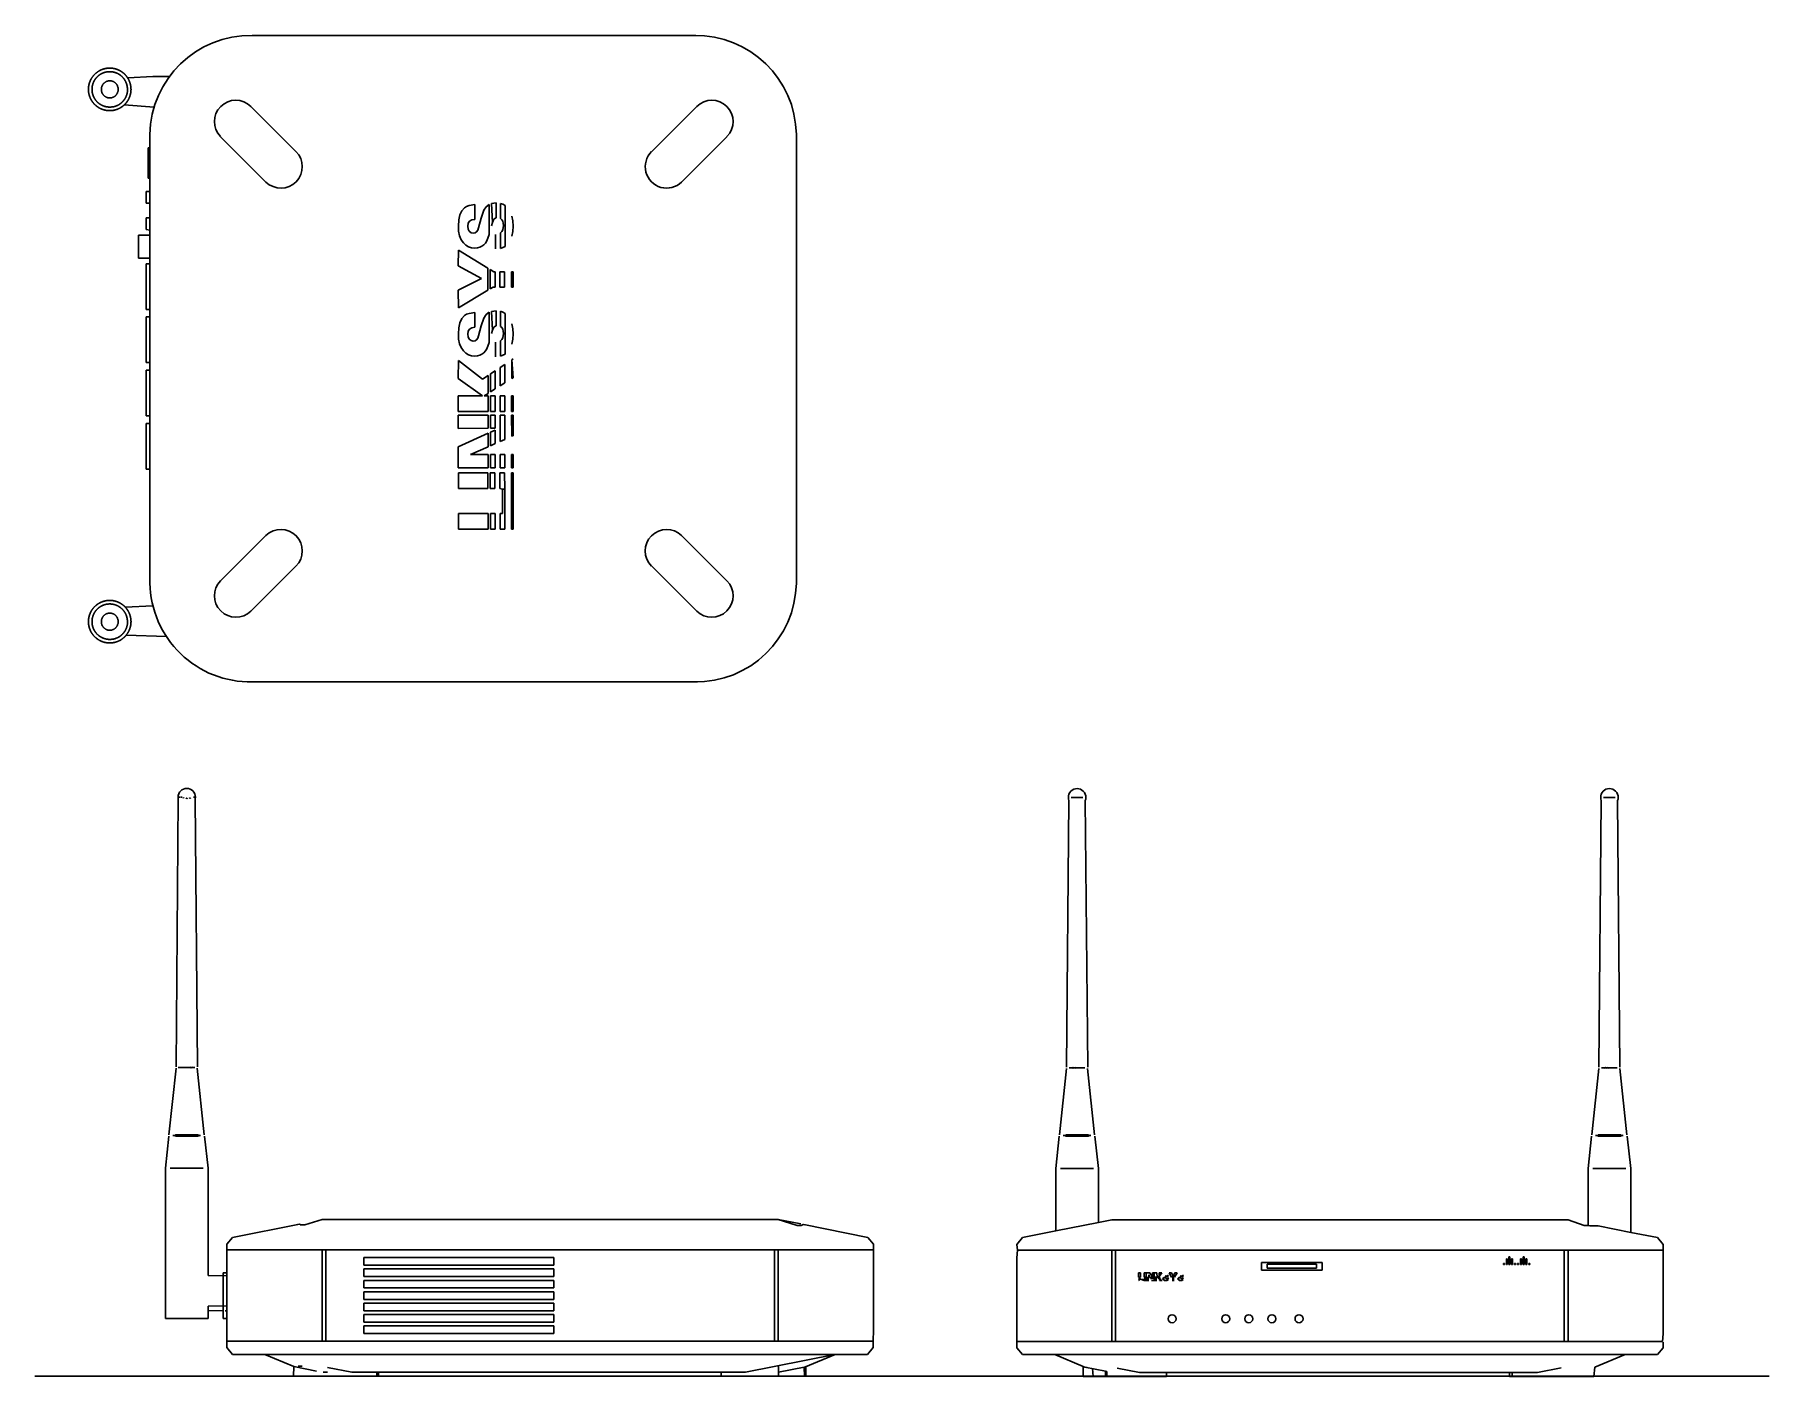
# Model space of a CAD drawing. Header units: centimetres. Extents: x 0.34 to 5.36, y -1.9 to 1.98.
import ezdxf

# ---------------------------------------------------------------- set-up
doc = ezdxf.new("R2010")
doc.units = ezdxf.units.CM
doc.layers.add('Edges', color=7, linetype='Continuous')

# ---------------------------------------------------------------- blocks, each defined once
blk = doc.blocks.new('lynk pl')
at = {"layer": 'Edges'}
for p, q in [((0.7237, 1.0788), (2.0072, 1.0788)), ((0.4368, 0.9602), (0.3637, 0.9562)), ((0.4846, 0.9602), (0.4368, 0.9602)), ((0.4405, 0.8719), (0.3539, 0.8783)), ((0.7199, 0.8738), (0.8511, 0.7427)), ((2.01, 0.8738), (1.8788, 0.7427)), ((0.4282, 0.7543), (0.4227, 0.7543)), ((0.4227, 0.7543), (0.4227, 0.6663)), ((0.4282, 0.7928), (0.4282, 0.7543)), ((0.4282, 0.6663), (0.4282, 0.7543)), ((0.7636, 0.6552), (0.6324, 0.7863)), ((1.9663, 0.6552), (2.0975, 0.7863)), ((2.2982, 0.7928), (2.2982, 0.222)), ((0.4282, 0.6663), (0.4227, 0.6663)), ((0.4282, 0.6663), (0.4282, 0.6278)), ((0.4282, 0.6278), (0.4172, 0.6278)), ((0.4172, 0.5943), (0.4172, 0.6278)), ((0.4282, 0.6278), (0.4282, 0.5943)), ((0.4282, 0.5943), (0.4172, 0.5943)), ((0.4282, 0.5943), (0.4282, 0.5514)), ((1.3214, 0.5455), (1.3248, 0.5603)), ((1.3248, 0.5603), (1.3304, 0.572)), ((1.3304, 0.572), (1.3383, 0.5808)), ((1.3383, 0.5808), (1.3442, 0.5845)), ((1.3442, 0.5845), (1.3512, 0.5873)), ((1.3512, 0.5873), (1.3684, 0.5897)), ((1.3684, 0.5897), (1.3684, 0.5471)), ((1.3863, 0.5508), (1.3938, 0.5733)), ((1.3938, 0.5733), (1.4008, 0.5836)), ((1.4008, 0.5836), (1.4097, 0.5905)), ((1.4097, 0.5905), (1.4097, 0.5034)), ((1.4163, 0.5931), (1.4295, 0.5949)), ((1.4188, 0.5385), (1.4163, 0.5931)), ((1.4295, 0.5949), (1.4295, 0.5512)), ((1.4426, 0.5493), (1.4426, 0.5933)), ((1.4426, 0.5933), (1.4495, 0.5909)), ((1.4495, 0.5909), (1.4557, 0.5873)), ((1.4557, 0.5873), (1.4557, 0.4689)), ((1.4754, 0.5568), (1.478, 0.543)), ((0.4282, 0.5514), (0.4172, 0.5514)), ((0.4172, 0.5514), (0.4172, 0.5178)), ((0.4282, 0.5161), (0.4172, 0.5178)), ((0.4282, 0.5514), (0.4282, 0.5161)), ((0.4282, 0.5161), (0.4282, 0.5013)), ((1.3203, 0.5276), (1.3214, 0.5455)), ((1.3212, 0.5126), (1.3203, 0.5276)), ((1.3239, 0.4995), (1.3212, 0.5126)), ((1.3489, 0.5358), (1.3476, 0.527)), ((1.3476, 0.527), (1.3487, 0.519)), ((1.3487, 0.519), (1.3521, 0.5127)), ((1.3528, 0.5421), (1.3489, 0.5358)), ((1.3521, 0.5127), (1.3572, 0.5086)), ((1.3593, 0.5458), (1.3528, 0.5421)), ((1.3572, 0.5086), (1.3635, 0.5072)), ((1.3684, 0.5471), (1.3593, 0.5458)), ((1.3635, 0.5072), (1.3688, 0.5082)), ((1.3688, 0.5082), (1.3731, 0.511)), ((1.3731, 0.511), (1.3765, 0.5158)), ((1.3765, 0.5158), (1.379, 0.5225)), ((1.379, 0.5225), (1.3863, 0.5508)), ((1.4097, 0.5034), (1.403, 0.485)), ((1.4188, 0.5385), (1.4163, 0.5288)), ((1.4229, 0.5472), (1.4188, 0.5385)), ((1.4259, 0.5498), (1.4229, 0.5472)), ((1.4295, 0.5512), (1.4259, 0.5498)), ((1.4274, 0.4614), (1.4274, 0.5036)), ((1.4462, 0.5461), (1.4426, 0.5493)), ((1.4426, 0.508), (1.4462, 0.5117)), ((1.4426, 0.4632), (1.4426, 0.508)), ((1.4487, 0.5417), (1.4462, 0.5461)), ((1.4462, 0.5117), (1.4487, 0.5165)), ((1.4502, 0.536), (1.4487, 0.5417)), ((1.4487, 0.5165), (1.4508, 0.5292)), ((1.4508, 0.5292), (1.4502, 0.536)), ((1.478, 0.5124), (1.4754, 0.4985)), ((1.478, 0.543), (1.4789, 0.5278)), ((1.4789, 0.5278), (1.478, 0.5124)), ((0.4282, 0.5013), (0.3952, 0.5013)), ((0.3952, 0.5013), (0.3952, 0.4353)), ((0.4282, 0.5013), (0.4282, 0.4353)), ((1.3202, 0.4124), (1.3203, 0.4576)), ((1.3203, 0.4576), (1.4057, 0.4061)), ((1.3284, 0.4882), (1.3239, 0.4995)), ((1.3348, 0.4788), (1.3284, 0.4882)), ((1.3416, 0.4723), (1.3348, 0.4788)), ((1.3493, 0.4677), (1.3416, 0.4723)), ((1.358, 0.4649), (1.3493, 0.4677)), ((1.3677, 0.464), (1.358, 0.4649)), ((1.3753, 0.4645), (1.3677, 0.464)), ((1.3822, 0.4663), (1.3753, 0.4645)), ((1.3884, 0.4692), (1.3822, 0.4663)), ((1.3939, 0.4733), (1.3884, 0.4692)), ((1.3988, 0.4786), (1.3939, 0.4733)), ((1.403, 0.485), (1.3988, 0.4786)), ((1.4557, 0.4689), (1.4426, 0.4632)), ((0.4282, 0.4353), (0.3952, 0.4353)), ((0.4282, 0.4188), (0.4172, 0.4188)), ((0.4172, 0.2868), (0.4172, 0.4188)), ((0.4282, 0.4353), (0.4282, 0.4188)), ((0.4282, 0.4188), (0.4282, 0.2868)), ((1.3869, 0.3765), (1.3202, 0.4124)), ((1.4057, 0.4061), (1.4057, 0.3422)), ((1.4127, 0.3463), (1.4127, 0.4019)), ((1.4127, 0.4019), (1.4229, 0.3957)), ((1.3202, 0.3418), (1.3869, 0.3765)), ((1.4209, 0.3513), (1.4127, 0.3463)), ((1.4264, 0.3513), (1.4209, 0.3513)), ((1.4229, 0.3957), (1.4264, 0.3957)), ((1.4264, 0.3957), (1.4264, 0.3513)), ((1.4401, 0.3513), (1.4401, 0.3957)), ((1.4401, 0.3957), (1.4538, 0.3957)), ((1.4538, 0.3513), (1.4401, 0.3513)), ((1.4538, 0.3957), (1.4538, 0.3513)), ((1.4742, 0.3513), (1.4742, 0.3957)), ((1.4742, 0.3957), (1.4789, 0.3957)), ((1.4789, 0.3513), (1.4742, 0.3513)), ((1.4789, 0.3957), (1.4789, 0.3513)), ((1.3203, 0.2908), (1.3202, 0.3418)), ((1.4057, 0.3422), (1.3203, 0.2908)), ((0.4282, 0.2868), (0.4172, 0.2868)), ((0.4282, 0.2648), (0.4172, 0.2648)), ((0.4172, 0.1328), (0.4172, 0.2648)), ((0.4282, 0.2868), (0.4282, 0.2648)), ((0.4282, 0.2648), (0.4282, 0.1328)), ((1.3304, 0.2599), (1.3248, 0.2481)), ((1.3383, 0.2686), (1.3304, 0.2599)), ((1.3442, 0.2724), (1.3383, 0.2686)), ((1.3512, 0.2751), (1.3442, 0.2724)), ((1.3684, 0.2775), (1.3512, 0.2751)), ((1.3684, 0.2349), (1.3684, 0.2775)), ((1.3938, 0.2611), (1.3863, 0.2387)), ((1.4008, 0.2714), (1.3938, 0.2611)), ((1.4097, 0.2783), (1.4008, 0.2714)), ((1.4097, 0.1913), (1.4097, 0.2783)), ((1.4163, 0.2809), (1.4295, 0.2827)), ((1.4188, 0.2264), (1.4163, 0.2809)), ((1.4295, 0.2827), (1.4295, 0.2391)), ((1.4426, 0.2811), (1.4426, 0.2371)), ((1.4495, 0.2787), (1.4426, 0.2811)), ((1.4557, 0.2752), (1.4495, 0.2787)), ((1.4557, 0.1567), (1.4557, 0.2752)), ((1.3214, 0.2333), (1.3203, 0.2155)), ((1.3203, 0.2155), (1.3212, 0.2004)), ((1.3248, 0.2481), (1.3214, 0.2333)), ((1.3476, 0.2149), (1.3489, 0.2236)), ((1.3487, 0.2068), (1.3476, 0.2149)), ((1.3521, 0.2005), (1.3487, 0.2068)), ((1.3489, 0.2236), (1.3528, 0.2299)), ((1.3528, 0.2299), (1.3593, 0.2336)), ((1.3593, 0.2336), (1.3684, 0.2349)), ((1.3765, 0.2036), (1.3731, 0.1988)), ((1.379, 0.2103), (1.3765, 0.2036)), ((1.3863, 0.2387), (1.379, 0.2103)), ((1.4188, 0.2264), (1.4163, 0.2166)), ((1.4229, 0.235), (1.4188, 0.2264)), ((1.4259, 0.2376), (1.4229, 0.235)), ((1.4295, 0.2391), (1.4259, 0.2376)), ((1.4426, 0.2371), (1.4462, 0.2339)), ((1.4462, 0.2339), (1.4487, 0.2295)), ((1.4487, 0.2043), (1.4462, 0.1995)), ((1.4487, 0.2295), (1.4502, 0.2239)), ((1.4508, 0.217), (1.4487, 0.2043)), ((1.4502, 0.2239), (1.4508, 0.217)), ((1.478, 0.2308), (1.4754, 0.2446)), ((1.4789, 0.2157), (1.478, 0.2308)), ((1.478, 0.2002), (1.4789, 0.2157)), ((2.2982, 0.222), (2.2985, 0.2192)), ((2.2982, 0.2109), (2.2985, 0.2162)), ((2.2982, 0.1482), (2.2982, 0.2109)), ((2.2985, 0.2192), (2.2985, 0.2162)), ((1.3212, 0.2004), (1.3239, 0.1873)), ((1.3239, 0.1873), (1.3284, 0.176)), ((1.3284, 0.176), (1.3348, 0.1667)), ((1.3348, 0.1667), (1.3416, 0.1601)), ((1.3416, 0.1601), (1.3493, 0.1555)), ((1.3493, 0.1555), (1.358, 0.1527)), ((1.3572, 0.1964), (1.3521, 0.2005)), ((1.3635, 0.195), (1.3572, 0.1964)), ((1.358, 0.1527), (1.3677, 0.1518)), ((1.3688, 0.196), (1.3635, 0.195)), ((1.3677, 0.1518), (1.3753, 0.1524)), ((1.3731, 0.1988), (1.3688, 0.196)), ((1.3753, 0.1524), (1.3822, 0.1541)), ((1.3822, 0.1541), (1.3884, 0.157)), ((1.3884, 0.157), (1.3939, 0.1612)), ((1.3939, 0.1612), (1.3988, 0.1664)), ((1.3988, 0.1664), (1.403, 0.1729)), ((1.403, 0.1729), (1.4097, 0.1913)), ((1.4274, 0.1914), (1.4274, 0.1492)), ((1.4462, 0.1995), (1.4426, 0.1958)), ((1.4426, 0.1958), (1.4426, 0.151)), ((1.4426, 0.151), (1.4557, 0.1567)), ((1.4754, 0.1863), (1.478, 0.2002)), ((0.4282, 0.1328), (0.4172, 0.1328)), ((0.4282, 0.1108), (0.4172, 0.1108)), ((0.4172, -0.0212), (0.4172, 0.1108)), ((0.4282, 0.1328), (0.4282, 0.1108)), ((0.4282, 0.1108), (0.4282, -0.0212)), ((1.3203, 0.1391), (1.3202, 0.0871)), ((1.39, 0.0845), (1.3203, 0.1391)), ((1.427, 0.1089), (1.4133, 0.0998)), ((1.427, 0.0566), (1.427, 0.1089)), ((1.4545, 0.1274), (1.4409, 0.1183)), ((1.4409, 0.1183), (1.4409, 0.0653)), ((1.4545, 0.0738), (1.4545, 0.1274)), ((1.4789, 0.1437), (1.4752, 0.1411)), ((1.4752, 0.1411), (1.4752, 0.0867)), ((1.4789, 0.0891), (1.4752, 0.1411)), ((2.2982, 0.1482), (2.2984, 0.1417)), ((2.2982, 0.1302), (2.2985, 0.1361)), ((2.2982, 0.1302), (2.2982, 0.105)), ((2.2982, 0.105), (2.2984, 0.0985)), ((2.2982, 0.1019), (2.2982, 0.105)), ((2.2982, 0.1019), (2.2984, 0.0985)), ((2.2984, 0.1417), (2.2985, 0.1361)), ((1.3202, 0.0871), (1.3899, 0.0363)), ((1.4063, 0.0953), (1.39, 0.0845)), ((1.4063, 0.0437), (1.4063, 0.0953)), ((1.4133, 0.0998), (1.4133, 0.048)), ((1.4133, 0.048), (1.427, 0.0566)), ((1.4409, 0.0653), (1.4545, 0.0738)), ((1.4752, 0.0867), (1.4789, 0.0891)), ((2.2984, 0.0985), (2.2982, 0.0938)), ((2.2982, 0.0938), (2.2982, 0.046)), ((1.3202, 0.0363), (1.3202, -0.0083)), ((1.3899, 0.0363), (1.3202, 0.0363)), ((1.3946, 0.0363), (1.4063, 0.0437)), ((1.4063, 0.0363), (1.3946, 0.0363)), ((1.4063, -0.0083), (1.4063, 0.0363)), ((1.4133, 0.0363), (1.4133, -0.0083)), ((1.427, 0.0363), (1.4133, 0.0363)), ((1.427, -0.0083), (1.427, 0.0363)), ((1.4409, 0.0363), (1.4409, -0.0083)), ((1.4545, 0.0363), (1.4409, 0.0363)), ((1.4545, -0.0083), (1.4545, 0.0363)), ((1.4742, 0.0363), (1.4742, -0.0083)), ((1.4789, 0.0363), (1.4742, 0.0363)), ((1.4789, -0.0083), (1.4789, 0.0363)), ((2.2982, 0.0434), (2.2982, 0.046)), ((2.2982, 0.046), (2.2982, 0.0402)), ((2.2982, 0.0372), (2.2982, 0.0434)), ((2.2982, 0.0402), (2.2982, 0.0434)), ((2.2982, 0.0372), (2.2982, 0.0402)), ((2.2982, 0.0372), (2.2982, -0.0385)), ((0.4282, -0.0212), (0.4172, -0.0212)), ((0.4282, -0.0432), (0.4172, -0.0432)), ((0.4172, -0.1752), (0.4172, -0.0432)), ((0.4282, -0.0212), (0.4282, -0.0432)), ((0.4282, -0.0432), (0.4282, -0.1752)), ((1.3202, -0.0083), (1.4063, -0.0083)), ((1.3202, -0.0193), (1.3202, -0.0578)), ((1.4063, -0.0193), (1.3202, -0.0193)), ((1.4063, -0.0574), (1.4063, -0.0193)), ((1.4133, -0.0083), (1.427, -0.0083)), ((1.4133, -0.0193), (1.4133, -0.0574)), ((1.427, -0.0193), (1.4133, -0.0193)), ((1.427, -0.0574), (1.427, -0.0193)), ((1.4409, -0.0083), (1.4545, -0.0083)), ((1.4409, -0.0193), (1.4409, -0.0957)), ((1.4545, -0.0193), (1.4409, -0.0193)), ((1.4545, -0.0896), (1.4545, -0.0193)), ((1.4742, -0.0083), (1.4789, -0.0083)), ((1.4789, -0.0193), (1.4742, -0.0193)), ((1.4742, -0.0193), (1.4752, -0.0804)), ((1.4789, -0.0787), (1.4789, -0.0193)), ((2.2982, -0.0385), (2.2982, -0.0351)), ((2.2982, -0.0385), (2.2982, -0.0499)), ((2.2985, -0.0473), (2.2982, -0.0499)), ((2.2982, -0.0562), (2.2982, -0.0499)), ((1.3202, -0.0578), (1.4063, -0.0574)), ((1.4063, -0.0719), (1.3202, -0.111)), ((1.4063, -0.111), (1.4063, -0.0719)), ((1.4133, -0.0574), (1.427, -0.0574)), ((1.427, -0.0626), (1.4133, -0.0687)), ((1.4133, -0.0687), (1.4133, -0.1078)), ((1.427, -0.1017), (1.427, -0.0626)), ((1.4409, -0.0957), (1.4545, -0.0896)), ((1.4752, -0.0804), (1.4789, -0.0787)), ((2.2984, -0.0634), (2.2982, -0.0562)), ((2.2984, -0.0672), (2.2982, -0.0735)), ((2.2982, -0.0762), (2.2982, -0.0735)), ((2.2982, -0.0762), (2.2984, -0.0815)), ((2.2982, -0.0896), (2.2984, -0.0815)), ((2.2982, -0.0896), (2.2982, -0.122)), ((2.2984, -0.0634), (2.2984, -0.0672)), ((1.3202, -0.111), (1.3202, -0.1717)), ((1.3556, -0.1334), (1.4063, -0.111)), ((1.4063, -0.1332), (1.3556, -0.1334)), ((1.4063, -0.1717), (1.4063, -0.1332)), ((1.4133, -0.1078), (1.427, -0.1017)), ((1.427, -0.1332), (1.4133, -0.1332)), ((1.4133, -0.1332), (1.4133, -0.1717)), ((1.427, -0.1717), (1.427, -0.1332)), ((1.4545, -0.133), (1.4409, -0.1332)), ((1.4409, -0.1332), (1.4409, -0.1717)), ((1.4545, -0.1717), (1.4545, -0.133)), ((1.4742, -0.133), (1.4742, -0.1717)), ((1.4789, -0.133), (1.4742, -0.133)), ((1.4789, -0.1717), (1.4789, -0.133)), ((2.2982, -0.122), (2.2982, -0.1179)), ((2.2982, -0.122), (2.2982, -0.1578)), ((0.4282, -0.1752), (0.4172, -0.1752)), ((0.4282, -0.4667), (0.4282, -0.1752)), ((1.3202, -0.1717), (1.4063, -0.1717)), ((1.3203, -0.1858), (1.3203, -0.2311)), ((1.4055, -0.1858), (1.3203, -0.1858)), ((1.4055, -0.2311), (1.4055, -0.1858)), ((1.4123, -0.1858), (1.4123, -0.2311)), ((1.4261, -0.1858), (1.4123, -0.1858)), ((1.4133, -0.1717), (1.427, -0.1717)), ((1.4261, -0.2311), (1.4261, -0.1858)), ((1.4399, -0.1858), (1.4399, -0.2311)), ((1.4536, -0.1858), (1.4399, -0.1858)), ((1.4409, -0.1717), (1.4545, -0.1717)), ((1.4545, -0.2331), (1.4536, -0.1858)), ((1.4742, -0.1717), (1.4789, -0.1717)), ((1.4742, -0.1858), (1.4742, -0.2331)), ((1.4789, -0.1858), (1.4742, -0.1858)), ((1.4789, -0.2331), (1.4789, -0.1858)), ((2.2984, -0.1524), (2.2982, -0.1578)), ((2.2982, -0.1578), (2.2982, -0.2227)), ((1.3203, -0.2311), (1.4055, -0.2311)), ((1.4123, -0.2311), (1.4261, -0.2311)), ((1.4399, -0.2311), (1.4478, -0.2331)), ((1.4478, -0.2331), (1.4478, -0.3043)), ((1.4545, -0.2331), (1.4478, -0.2331)), ((1.4545, -0.3489), (1.4545, -0.2331)), ((1.4742, -0.2331), (1.4742, -0.3489)), ((1.4789, -0.2331), (1.4742, -0.2331)), ((1.4789, -0.3489), (1.4789, -0.2331)), ((2.2982, -0.2227), (2.2982, -0.2197)), ((2.2982, -0.2227), (2.2982, -0.3024)), ((2.2982, -0.3024), (2.2982, -0.2995)), ((1.3203, -0.3043), (1.3203, -0.3489)), ((1.4063, -0.3043), (1.3203, -0.3043)), ((1.3203, -0.3489), (1.4063, -0.3489)), ((1.4063, -0.3489), (1.4063, -0.3043)), ((1.4133, -0.3043), (1.4133, -0.3489)), ((1.427, -0.3043), (1.4133, -0.3043)), ((1.4133, -0.3489), (1.427, -0.3489)), ((1.427, -0.3489), (1.427, -0.3043)), ((1.4409, -0.3043), (1.4409, -0.3489)), ((1.4478, -0.3043), (1.4409, -0.3043)), ((1.4409, -0.3489), (1.4545, -0.3489)), ((1.4742, -0.3489), (1.4789, -0.3489)), ((2.2982, -0.315), (2.2982, -0.3024)), ((2.2982, -0.315), (2.2986, -0.3184)), ((2.2982, -0.315), (2.2982, -0.3345)), ((2.2982, -0.3345), (2.2986, -0.3386)), ((2.2986, -0.3386), (2.2982, -0.3434)), ((2.2982, -0.3583), (2.2982, -0.3434)), ((0.7636, -0.3675), (0.6324, -0.4987)), ((1.9663, -0.3675), (2.0975, -0.4987)), ((2.2982, -0.3583), (2.2986, -0.3617)), ((2.2982, -0.3715), (2.2982, -0.3583)), ((2.2982, -0.3776), (2.2982, -0.3715)), ((2.2986, -0.3744), (2.2982, -0.3715)), ((2.2986, -0.3744), (2.2982, -0.3776)), ((2.2982, -0.3776), (2.2982, -0.3858)), ((2.2982, -0.3858), (2.2984, -0.3892)), ((2.2982, -0.3935), (2.2984, -0.3892)), ((2.2982, -0.3988), (2.2982, -0.3935)), ((2.2982, -0.4032), (2.2982, -0.3988)), ((2.2982, -0.3988), (2.2982, -0.4062)), ((2.2982, -0.4062), (2.2982, -0.4032)), ((2.2982, -0.4093), (2.2982, -0.4032)), ((2.2982, -0.4093), (2.2982, -0.4062)), ((2.2982, -0.4093), (2.2982, -0.5052)), ((0.4282, -0.4667), (0.4282, -0.5052)), ((0.7199, -0.5862), (0.8511, -0.455)), ((2.01, -0.5862), (1.8788, -0.455)), ((0.4369, -0.5714), (0.3565, -0.5746)), ((0.4756, -0.6597), (0.3592, -0.6561)), ((2.0122, -0.7912), (0.7177, -0.7912))]:
    blk.add_line(p, q, dxfattribs=at)
for points in [[(0.3344, 0.9804), (0.3339, 0.9806), (0.3335, 0.9808), (0.333, 0.9809), (0.3326, 0.9811), (0.3321, 0.9813), (0.3316, 0.9814), (0.3312, 0.9816), (0.3307, 0.9817), (0.3303, 0.9819), (0.3298, 0.982), (0.3293, 0.9822), (0.3289, 0.9823), (0.3284, 0.9824), (0.328, 0.9826), (0.3275, 0.9827), (0.327, 0.9828), (0.3265, 0.9829), (0.3261, 0.983), (0.3256, 0.9832), (0.3251, 0.9833), (0.3247, 0.9834), (0.3242, 0.9835), (0.3237, 0.9836), (0.3232, 0.9837), (0.3228, 0.9837), (0.3223, 0.9838), (0.3218, 0.9839), (0.3213, 0.984), (0.3209, 0.9841), (0.3204, 0.9841), (0.3199, 0.9842), (0.3194, 0.9843), (0.3189, 0.9843), (0.3185, 0.9844), (0.318, 0.9844), (0.3175, 0.9845), (0.317, 0.9845), (0.3165, 0.9846), (0.3161, 0.9846), (0.3156, 0.9846), (0.3151, 0.9847), (0.3146, 0.9847), (0.3141, 0.9847), (0.3136, 0.9847), (0.3132, 0.9847), (0.3127, 0.9847), (0.3122, 0.9847), (0.3117, 0.9847), (0.3112, 0.9847), (0.3107, 0.9847), (0.3103, 0.9847), (0.3098, 0.9847), (0.3093, 0.9847), (0.3088, 0.9847), (0.3083, 0.9847), (0.3078, 0.9846), (0.3074, 0.9846), (0.3069, 0.9846), (0.3064, 0.9845), (0.3059, 0.9845), (0.3054, 0.9844), (0.305, 0.9844), (0.3045, 0.9843), (0.304, 0.9843), (0.3035, 0.9842), (0.303, 0.9841), (0.3026, 0.9841), (0.3021, 0.984), (0.3016, 0.9839), (0.3011, 0.9838), (0.3006, 0.9837), (0.3002, 0.9837), (0.2997, 0.9836), (0.2992, 0.9835), (0.2988, 0.9834), (0.2983, 0.9833), (0.2978, 0.9832), (0.2973, 0.983), (0.2969, 0.9829), (0.2964, 0.9828), (0.2959, 0.9827), (0.2955, 0.9826), (0.295, 0.9824), (0.2945, 0.9823), (0.2941, 0.9822), (0.2936, 0.982), (0.2931, 0.9819), (0.2927, 0.9817), (0.2922, 0.9816), (0.2918, 0.9814), (0.2913, 0.9813), (0.2909, 0.9811), (0.2904, 0.9809), (0.2899, 0.9808), (0.2895, 0.9806), (0.289, 0.9804), (0.2886, 0.9802), (0.2881, 0.9801), (0.2877, 0.9799), (0.2873, 0.9797), (0.2868, 0.9795), (0.2864, 0.9793), (0.2859, 0.9791), (0.2855, 0.9789), (0.2851, 0.9787), (0.2846, 0.9785), (0.2842, 0.9783), (0.2838, 0.978), (0.2833, 0.9778), (0.2829, 0.9776), (0.2825, 0.9774), (0.2821, 0.9771), (0.2816, 0.9769), (0.2812, 0.9767), (0.2808, 0.9764), (0.2804, 0.9762), (0.28, 0.9759), (0.2795, 0.9757), (0.2791, 0.9754), (0.2787, 0.9752), (0.2783, 0.9749), (0.2779, 0.9746), (0.2775, 0.9744), (0.2771, 0.9741), (0.2767, 0.9738), (0.2763, 0.9736), (0.2759, 0.9733), (0.2755, 0.973), (0.2751, 0.9727), (0.2747, 0.9724), (0.2744, 0.9721), (0.274, 0.9718), (0.2736, 0.9715), (0.2732, 0.9712), (0.2728, 0.9709), (0.2725, 0.9706), (0.2721, 0.9703), (0.2717, 0.97), (0.2714, 0.9697), (0.271, 0.9694), (0.2706, 0.969), (0.2703, 0.9687), (0.2699, 0.9684), (0.2696, 0.9681), (0.2692, 0.9677), (0.2689, 0.9674), (0.2685, 0.9671), (0.2682, 0.9667), (0.2678, 0.9664), (0.2675, 0.966), (0.2672, 0.9657), (0.2668, 0.9653), (0.2665, 0.965), (0.2662, 0.9646), (0.2659, 0.9643), (0.2655, 0.9639), (0.2652, 0.9635), (0.2649, 0.9632), (0.2646, 0.9628), (0.2643, 0.9624), (0.264, 0.9621), (0.2637, 0.9617), (0.2634, 0.9613), (0.2631, 0.9609), (0.2628, 0.9605), (0.2625, 0.9601), (0.2622, 0.9598), (0.2619, 0.9594), (0.2616, 0.959), (0.2613, 0.9586), (0.2611, 0.9582), (0.2608, 0.9578), (0.2605, 0.9574), (0.2603, 0.957), (0.26, 0.9566), (0.2597, 0.9562), (0.2595, 0.9558), (0.2592, 0.9554), (0.259, 0.9549), (0.2587, 0.9545), (0.2585, 0.9541), (0.2582, 0.9537), (0.258, 0.9533), (0.2578, 0.9528), (0.2575, 0.9524), (0.2573, 0.952), (0.2571, 0.9516), (0.2569, 0.9511), (0.2566, 0.9507), (0.2564, 0.9503), (0.2562, 0.9498), (0.256, 0.9494), (0.2558, 0.949), (0.2556, 0.9485), (0.2554, 0.9481), (0.2552, 0.9476), (0.255, 0.9472), (0.2548, 0.9467), (0.2547, 0.9463), (0.2545, 0.9458), (0.2543, 0.9454), (0.2541, 0.9449), (0.254, 0.9445), (0.2538, 0.944), (0.2536, 0.9436), (0.2535, 0.9431), (0.2533, 0.9427), (0.2532, 0.9422), (0.253, 0.9417), (0.2529, 0.9413), (0.2527, 0.9408), (0.2526, 0.9404), (0.2525, 0.9399), (0.2523, 0.9394), (0.2522, 0.939), (0.2521, 0.9385), (0.252, 0.938), (0.2518, 0.9376), (0.2517, 0.9371), (0.2516, 0.9366), (0.2515, 0.9361), (0.2514, 0.9357), (0.2513, 0.9352), (0.2512, 0.9347), (0.2511, 0.9342), (0.2511, 0.9338), (0.251, 0.9333), (0.2509, 0.9328), (0.2508, 0.9323), (0.2508, 0.9319), (0.2507, 0.9314), (0.2506, 0.9309), (0.2506, 0.9304), (0.2505, 0.9299), (0.2505, 0.9295), (0.2504, 0.929), (0.2504, 0.9285), (0.2503, 0.928), (0.2503, 0.9275), (0.2503, 0.9271), (0.2502, 0.9266), (0.2502, 0.9261), (0.2502, 0.9256), (0.2502, 0.9251), (0.2502, 0.9246), (0.2502, 0.9242), (0.2502, 0.9237), (0.2501, 0.9232), (0.2502, 0.9227), (0.2502, 0.9222), (0.2502, 0.9217), (0.2502, 0.9213), (0.2502, 0.9208), (0.2502, 0.9203), (0.2502, 0.9198), (0.2503, 0.9193), (0.2503, 0.9188), (0.2503, 0.9184), (0.2504, 0.9179), (0.2504, 0.9174), (0.2505, 0.9169), (0.2505, 0.9164), (0.2506, 0.916), (0.2506, 0.9155), (0.2507, 0.915), (0.2508, 0.9145), (0.2508, 0.914), (0.2509, 0.9136), (0.251, 0.9131), (0.2511, 0.9126), (0.2511, 0.9121), (0.2512, 0.9117), (0.2513, 0.9112), (0.2514, 0.9107), (0.2515, 0.9102), (0.2516, 0.9098), (0.2517, 0.9093), (0.2518, 0.9088), (0.252, 0.9083), (0.2521, 0.9079), (0.2522, 0.9074), (0.2523, 0.9069), (0.2525, 0.9065), (0.2526, 0.906), (0.2527, 0.9055), (0.2529, 0.9051), (0.253, 0.9046), (0.2532, 0.9042), (0.2533, 0.9037), (0.2535, 0.9032), (0.2536, 0.9028), (0.2538, 0.9023), (0.254, 0.9019), (0.2541, 0.9014), (0.2543, 0.901), (0.2545, 0.9005), (0.2547, 0.9001), (0.2548, 0.8996), (0.255, 0.8992), (0.2552, 0.8987), (0.2554, 0.8983), (0.2556, 0.8979), (0.2558, 0.8974), (0.256, 0.897), (0.2562, 0.8965), (0.2564, 0.8961), (0.2566, 0.8957), (0.2569, 0.8952), (0.2571, 0.8948), (0.2573, 0.8944), (0.2575, 0.894), (0.2578, 0.8935), (0.258, 0.8931), (0.2582, 0.8927), (0.2585, 0.8923), (0.2587, 0.8919), (0.259, 0.8914), (0.2592, 0.891), (0.2595, 0.8906), (0.2597, 0.8902), (0.26, 0.8898), (0.2603, 0.8894), (0.2605, 0.889), (0.2608, 0.8886), (0.2611, 0.8882), (0.2613, 0.8878), (0.2616, 0.8874), (0.2619, 0.887), (0.2622, 0.8866), (0.2625, 0.8862), (0.2628, 0.8858), (0.2631, 0.8855), (0.2634, 0.8851), (0.2637, 0.8847), (0.264, 0.8843), (0.2643, 0.8839), (0.2646, 0.8836), (0.2649, 0.8832), (0.2652, 0.8828), (0.2655, 0.8825), (0.2659, 0.8821), (0.2662, 0.8818), (0.2665, 0.8814), (0.2668, 0.881), (0.2672, 0.8807), (0.2675, 0.8803), (0.2678, 0.88), (0.2682, 0.8797), (0.2685, 0.8793), (0.2689, 0.879), (0.2692, 0.8786), (0.2696, 0.8783), (0.2699, 0.878), (0.2703, 0.8777), (0.2706, 0.8773), (0.271, 0.877), (0.2714, 0.8767), (0.2717, 0.8764), (0.2721, 0.8761), (0.2725, 0.8758), (0.2728, 0.8754), (0.2732, 0.8751), (0.2736, 0.8748), (0.274, 0.8745), (0.2744, 0.8742), (0.2747, 0.874), (0.2751, 0.8737), (0.2755, 0.8734), (0.2759, 0.8731), (0.2763, 0.8728), (0.2767, 0.8725), (0.2771, 0.8723), (0.2775, 0.872), (0.2779, 0.8717), (0.2783, 0.8715), (0.2787, 0.8712), (0.2791, 0.871), (0.2795, 0.8707), (0.28, 0.8704), (0.2804, 0.8702), (0.2808, 0.87), (0.2812, 0.8697), (0.2816, 0.8695), (0.2821, 0.8692), (0.2825, 0.869), (0.2829, 0.8688), (0.2833, 0.8686), (0.2838, 0.8683), (0.2842, 0.8681), (0.2846, 0.8679), (0.2851, 0.8677), (0.2855, 0.8675), (0.2859, 0.8673), (0.2864, 0.8671), (0.2868, 0.8669), (0.2873, 0.8667), (0.2877, 0.8665), (0.2881, 0.8663), (0.2886, 0.8661), (0.289, 0.8659), (0.2895, 0.8658), (0.2899, 0.8656), (0.2904, 0.8654), (0.2909, 0.8653), (0.2913, 0.8651), (0.2918, 0.8649), (0.2922, 0.8648), (0.2927, 0.8646), (0.2931, 0.8645), (0.2936, 0.8643), (0.2941, 0.8642), (0.2945, 0.8641), (0.295, 0.8639), (0.2955, 0.8638), (0.2959, 0.8637), (0.2964, 0.8636), (0.2969, 0.8634), (0.2973, 0.8633), (0.2978, 0.8632), (0.2983, 0.8631), (0.2988, 0.863), (0.2992, 0.8629), (0.2997, 0.8628), (0.3002, 0.8627), (0.3006, 0.8626), (0.3011, 0.8625), (0.3016, 0.8625), (0.3021, 0.8624), (0.3026, 0.8623), (0.303, 0.8622), (0.3035, 0.8622), (0.304, 0.8621), (0.3045, 0.8621), (0.305, 0.862), (0.3054, 0.8619), (0.3059, 0.8619), (0.3064, 0.8619), (0.3069, 0.8618), (0.3074, 0.8618), (0.3078, 0.8617), (0.3083, 0.8617), (0.3088, 0.8617), (0.3093, 0.8617), (0.3098, 0.8617), (0.3103, 0.8616), (0.3107, 0.8616), (0.3112, 0.8616), (0.3117, 0.8616), (0.3122, 0.8616), (0.3127, 0.8616), (0.3132, 0.8616), (0.3136, 0.8617), (0.3141, 0.8617), (0.3146, 0.8617), (0.3151, 0.8617), (0.3156, 0.8617), (0.3161, 0.8618), (0.3165, 0.8618), (0.317, 0.8619), (0.3175, 0.8619), (0.318, 0.8619), (0.3185, 0.862), (0.3189, 0.8621), (0.3194, 0.8621), (0.3199, 0.8622), (0.3204, 0.8622), (0.3209, 0.8623), (0.3213, 0.8624), (0.3218, 0.8625), (0.3223, 0.8625), (0.3228, 0.8626), (0.3232, 0.8627), (0.3237, 0.8628), (0.3242, 0.8629), (0.3247, 0.863), (0.3251, 0.8631), (0.3256, 0.8632), (0.3261, 0.8633), (0.3265, 0.8634), (0.327, 0.8636), (0.3275, 0.8637), (0.328, 0.8638), (0.3284, 0.8639), (0.3289, 0.8641), (0.3293, 0.8642), (0.3298, 0.8643), (0.3303, 0.8645), (0.3307, 0.8646), (0.3312, 0.8648), (0.3316, 0.8649), (0.3321, 0.8651), (0.3326, 0.8653), (0.333, 0.8654), (0.3335, 0.8656), (0.3339, 0.8658), (0.3344, 0.8659), (0.3348, 0.8661), (0.3353, 0.8663), (0.3357, 0.8665), (0.3362, 0.8667), (0.3366, 0.8669), (0.337, 0.8671), (0.3375, 0.8673), (0.3379, 0.8675), (0.3384, 0.8677), (0.3388, 0.8679), (0.3392, 0.8681), (0.3397, 0.8684), (0.3401, 0.8686), (0.3406, 0.8689), (0.3411, 0.8691), (0.3416, 0.8694), (0.3421, 0.8697), (0.3427, 0.87), (0.3433, 0.8704), (0.3438, 0.8707), (0.3444, 0.8711), (0.345, 0.8715), (0.3456, 0.8719), (0.3462, 0.8723), (0.3468, 0.8727), (0.3474, 0.8731), (0.348, 0.8735), (0.3486, 0.874), (0.3491, 0.8744), (0.3497, 0.8748), (0.3502, 0.8752), (0.3507, 0.8756), (0.3511, 0.8759), (0.3516, 0.8763), (0.352, 0.8766), (0.3524, 0.877), (0.3528, 0.8773), (0.3531, 0.8777), (0.3535, 0.878), (0.3538, 0.8783), (0.3542, 0.8786), (0.3545, 0.879), (0.3549, 0.8793), (0.3552, 0.8797), (0.3556, 0.88), (0.3559, 0.8803), (0.3563, 0.8807), (0.3566, 0.881), (0.3569, 0.8814), (0.3572, 0.8818), (0.3576, 0.8821), (0.3579, 0.8825), (0.3582, 0.8828), (0.3585, 0.8832), (0.3588, 0.8836), (0.3591, 0.8839), (0.3594, 0.8843), (0.3598, 0.8847), (0.3601, 0.8851), (0.3603, 0.8855), (0.3606, 0.8858), (0.3609, 0.8862), (0.3612, 0.8866), (0.3615, 0.887), (0.3618, 0.8874), (0.3621, 0.8878), (0.3623, 0.8882), (0.3626, 0.8886), (0.3629, 0.889), (0.3632, 0.8894), (0.3634, 0.8898), (0.3637, 0.8902), (0.3639, 0.8906), (0.3642, 0.891), (0.3644, 0.8914), (0.3647, 0.8919), (0.3649, 0.8923), (0.3652, 0.8927), (0.3654, 0.8931), (0.3657, 0.8935), (0.3659, 0.894), (0.3661, 0.8944), (0.3663, 0.8948), (0.3666, 0.8952), (0.3668, 0.8957), (0.367, 0.8961), (0.3672, 0.8965), (0.3674, 0.897), (0.3676, 0.8974), (0.3678, 0.8979), (0.368, 0.8983), (0.3682, 0.8987), (0.3684, 0.8992), (0.3686, 0.8996), (0.3688, 0.9001), (0.3689, 0.9005), (0.3691, 0.901), (0.3693, 0.9014), (0.3695, 0.9019), (0.3696, 0.9023), (0.3698, 0.9028), (0.3699, 0.9032), (0.3701, 0.9037), (0.3703, 0.9042), (0.3704, 0.9046), (0.3705, 0.9051), (0.3707, 0.9055), (0.3708, 0.906), (0.371, 0.9065), (0.3711, 0.9069), (0.3712, 0.9074), (0.3713, 0.9079), (0.3715, 0.9083), (0.3716, 0.9088), (0.3717, 0.9093), (0.3718, 0.9098), (0.3719, 0.9102), (0.372, 0.9107), (0.3721, 0.9112), (0.3722, 0.9117), (0.3723, 0.9121), (0.3724, 0.9126), (0.3724, 0.9131), (0.3725, 0.9136), (0.3726, 0.914), (0.3727, 0.9145), (0.3727, 0.915), (0.3728, 0.9155), (0.3728, 0.916), (0.3729, 0.9164), (0.3729, 0.9169), (0.373, 0.9174), (0.373, 0.9179), (0.3731, 0.9184), (0.3731, 0.9188), (0.3731, 0.9193), (0.3732, 0.9198), (0.3732, 0.9203), (0.3732, 0.9208), (0.3732, 0.9213), (0.3732, 0.9217), (0.3733, 0.9222), (0.3733, 0.9227), (0.3733, 0.9232), (0.3733, 0.9237), (0.3733, 0.9242), (0.3732, 0.9246), (0.3732, 0.9251), (0.3732, 0.9256), (0.3732, 0.9261), (0.3732, 0.9266), (0.3731, 0.9271), (0.3731, 0.9275), (0.3731, 0.928), (0.373, 0.9285), (0.373, 0.929), (0.3729, 0.9295), (0.3729, 0.9299), (0.3728, 0.9304), (0.3728, 0.9309), (0.3727, 0.9314), (0.3727, 0.9319), (0.3726, 0.9323), (0.3725, 0.9328), (0.3724, 0.9333), (0.3724, 0.9338), (0.3723, 0.9342), (0.3722, 0.9347), (0.3721, 0.9352), (0.372, 0.9357), (0.3719, 0.9361), (0.3718, 0.9366), (0.3717, 0.9371), (0.3716, 0.9376), (0.3715, 0.938), (0.3713, 0.9385), (0.3712, 0.939), (0.3711, 0.9394), (0.371, 0.9399), (0.3708, 0.9404), (0.3707, 0.9408), (0.3705, 0.9413), (0.3704, 0.9417), (0.3703, 0.9422), (0.3701, 0.9427), (0.3699, 0.9431), (0.3698, 0.9436), (0.3696, 0.944), (0.3695, 0.9445), (0.3693, 0.9449), (0.3691, 0.9454), (0.3689, 0.9458), (0.3688, 0.9463), (0.3686, 0.9467), (0.3684, 0.9472), (0.3682, 0.9476), (0.368, 0.9481), (0.3678, 0.9485), (0.3676, 0.949), (0.3674, 0.9494), (0.3672, 0.9498), (0.367, 0.9503), (0.3668, 0.9507), (0.3666, 0.9511), (0.3663, 0.9516), (0.3661, 0.952), (0.3659, 0.9524), (0.3657, 0.9528), (0.3654, 0.9533), (0.3652, 0.9537), (0.3649, 0.9541), (0.3647, 0.9545), (0.3644, 0.955), (0.3642, 0.9554), (0.3639, 0.9559), (0.3636, 0.9563), (0.3633, 0.9568), (0.363, 0.9572), (0.3626, 0.9577), (0.3623, 0.9582), (0.362, 0.9586), (0.3617, 0.9591), (0.3614, 0.9595), (0.3611, 0.9599), (0.3608, 0.9603), (0.3605, 0.9606), (0.3603, 0.961), (0.36, 0.9613), (0.3598, 0.9616), (0.3596, 0.9619), (0.3593, 0.9622), (0.359, 0.9626), (0.3588, 0.9629), (0.3585, 0.9632), (0.3582, 0.9636), (0.3579, 0.9639), (0.3576, 0.9643), (0.3572, 0.9646), (0.3569, 0.965), (0.3566, 0.9653), (0.3563, 0.9657), (0.3559, 0.966), (0.3556, 0.9664), (0.3552, 0.9667), (0.3549, 0.9671), (0.3545, 0.9674), (0.3542, 0.9677), (0.3538, 0.9681), (0.3535, 0.9684), (0.3531, 0.9687), (0.3528, 0.969), (0.3524, 0.9694), (0.3521, 0.9697), (0.3517, 0.97), (0.3513, 0.9703), (0.3509, 0.9706), (0.3506, 0.9709), (0.3502, 0.9712), (0.3498, 0.9715), (0.3494, 0.9718), (0.3491, 0.9721), (0.3487, 0.9724), (0.3483, 0.9727), (0.3479, 0.973), (0.3475, 0.9733), (0.3471, 0.9736), (0.3467, 0.9738), (0.3463, 0.9741), (0.3459, 0.9744), (0.3455, 0.9746), (0.3451, 0.9749), (0.3447, 0.9752), (0.3443, 0.9754), (0.3439, 0.9757), (0.3435, 0.9759), (0.343, 0.9762), (0.3426, 0.9764), (0.3422, 0.9767), (0.3418, 0.9769), (0.3414, 0.9771), (0.3409, 0.9774), (0.3405, 0.9776), (0.3401, 0.9778), (0.3397, 0.978), (0.3392, 0.9783), (0.3388, 0.9785), (0.3384, 0.9787), (0.3379, 0.9789), (0.3375, 0.9791), (0.337, 0.9793), (0.3366, 0.9795), (0.3362, 0.9797), (0.3357, 0.9799), (0.3353, 0.9801), (0.3348, 0.9802)], [(0.3624, 0.9135), (0.3624, 0.9131), (0.3623, 0.9127), (0.3622, 0.9123), (0.3621, 0.9119), (0.362, 0.9115), (0.3619, 0.9111), (0.3618, 0.9107), (0.3617, 0.9103), (0.3616, 0.9099), (0.3615, 0.9096), (0.3614, 0.9092), (0.3613, 0.9088), (0.3612, 0.9084), (0.3611, 0.908), (0.361, 0.9076), (0.3608, 0.9072), (0.3607, 0.9068), (0.3606, 0.9065), (0.3604, 0.9061), (0.3603, 0.9057), (0.3602, 0.9053), (0.36, 0.9049), (0.3599, 0.9045), (0.3597, 0.9042), (0.3596, 0.9038), (0.3594, 0.9034), (0.3593, 0.903), (0.3591, 0.9027), (0.359, 0.9023), (0.3588, 0.9019), (0.3586, 0.9016), (0.3584, 0.9012), (0.3583, 0.9008), (0.3581, 0.9005), (0.3579, 0.9001), (0.3577, 0.8997), (0.3575, 0.8994), (0.3574, 0.899), (0.3572, 0.8987), (0.357, 0.8983), (0.3568, 0.8979), (0.3566, 0.8976), (0.3564, 0.8972), (0.3562, 0.8969), (0.356, 0.8965), (0.3558, 0.8962), (0.3555, 0.8959), (0.3553, 0.8955), (0.3551, 0.8952), (0.3549, 0.8948), (0.3547, 0.8945), (0.3544, 0.8942), (0.3542, 0.8938), (0.354, 0.8935), (0.3537, 0.8932), (0.3535, 0.8928), (0.3533, 0.8925), (0.353, 0.8922), (0.3528, 0.8918), (0.3525, 0.8915), (0.3523, 0.8912), (0.352, 0.8909), (0.3518, 0.8906), (0.3515, 0.8903), (0.3512, 0.8899), (0.351, 0.8896), (0.3507, 0.8893), (0.3505, 0.889), (0.3502, 0.8887), (0.3499, 0.8884), (0.3496, 0.8881), (0.3494, 0.8878), (0.3491, 0.8875), (0.3488, 0.8872), (0.3485, 0.8869), (0.3482, 0.8867), (0.3479, 0.8864), (0.3477, 0.8861), (0.3474, 0.8858), (0.3471, 0.8855), (0.3468, 0.8853), (0.3465, 0.885), (0.3462, 0.8847), (0.3459, 0.8844), (0.3456, 0.8842), (0.3453, 0.8839), (0.3449, 0.8836), (0.3446, 0.8834), (0.3443, 0.8831), (0.344, 0.8829), (0.3437, 0.8826), (0.3434, 0.8824), (0.343, 0.8821), (0.3427, 0.8819), (0.3424, 0.8816), (0.3421, 0.8814), (0.3417, 0.8812), (0.3414, 0.8809), (0.3411, 0.8807), (0.3407, 0.8805), (0.3404, 0.8802), (0.3401, 0.88), (0.3397, 0.8798), (0.3394, 0.8796), (0.339, 0.8794), (0.3387, 0.8791), (0.3384, 0.8789), (0.338, 0.8787), (0.3377, 0.8785), (0.3373, 0.8783), (0.3369, 0.8781), (0.3366, 0.8779), (0.3362, 0.8777), (0.3359, 0.8775), (0.3355, 0.8773), (0.3352, 0.8772), (0.3348, 0.877), (0.3344, 0.8768), (0.3341, 0.8767), (0.3337, 0.8765), (0.3333, 0.8764), (0.3329, 0.8762), (0.3325, 0.8761), (0.3322, 0.876), (0.3318, 0.8758), (0.3314, 0.8757), (0.331, 0.8756), (0.3306, 0.8754), (0.3302, 0.8753), (0.3299, 0.8751), (0.3295, 0.8749), (0.3291, 0.8748), (0.3288, 0.8746), (0.3284, 0.8744), (0.328, 0.8743), (0.3276, 0.8741), (0.3273, 0.874), (0.3269, 0.8738), (0.3265, 0.8737), (0.3261, 0.8736), (0.3257, 0.8735), (0.3253, 0.8734), (0.3249, 0.8733), (0.3245, 0.8732), (0.3241, 0.8731), (0.3237, 0.8731), (0.3233, 0.873), (0.3229, 0.873), (0.3225, 0.8729), (0.3221, 0.8729), (0.3217, 0.8728), (0.3213, 0.8728), (0.3209, 0.8727), (0.3205, 0.8727), (0.3201, 0.8726), (0.3197, 0.8726), (0.3193, 0.8725), (0.3189, 0.8725), (0.3185, 0.8724), (0.3181, 0.8723), (0.3177, 0.8723), (0.3173, 0.8722), (0.3169, 0.8722), (0.3165, 0.8722), (0.3161, 0.8721), (0.3157, 0.8721), (0.3153, 0.8721), (0.3149, 0.872), (0.3145, 0.872), (0.3141, 0.872), (0.3137, 0.872), (0.3133, 0.872), (0.3129, 0.872), (0.3125, 0.8719), (0.3121, 0.8719), (0.3117, 0.8719), (0.3113, 0.8719), (0.3109, 0.8719), (0.3105, 0.872), (0.3101, 0.872), (0.3097, 0.872), (0.3093, 0.872), (0.3089, 0.872), (0.3085, 0.872), (0.3081, 0.8721), (0.3077, 0.8721), (0.3073, 0.8721), (0.3069, 0.8722), (0.3065, 0.8722), (0.3061, 0.8722), (0.3057, 0.8723), (0.3053, 0.8723), (0.3049, 0.8724), (0.3045, 0.8725), (0.3041, 0.8725), (0.3037, 0.8726), (0.3033, 0.8726), (0.3029, 0.8727), (0.3025, 0.8728), (0.3021, 0.8728), (0.3017, 0.8729), (0.3013, 0.873), (0.3009, 0.8731), (0.3005, 0.8732), (0.3001, 0.8733), (0.2997, 0.8734), (0.2994, 0.8735), (0.299, 0.8736), (0.2986, 0.8737), (0.2982, 0.8738), (0.2978, 0.8739), (0.2974, 0.874), (0.297, 0.8741), (0.2966, 0.8742), (0.2963, 0.8743), (0.2959, 0.8744), (0.2955, 0.8746), (0.2951, 0.8747), (0.2947, 0.8748), (0.2943, 0.875), (0.294, 0.8751), (0.2936, 0.8752), (0.2932, 0.8754), (0.2928, 0.8755), (0.2925, 0.8757), (0.2921, 0.8758), (0.2917, 0.876), (0.2914, 0.8762), (0.291, 0.8763), (0.2906, 0.8765), (0.2903, 0.8766), (0.2899, 0.8768), (0.2895, 0.877), (0.2892, 0.8772), (0.2888, 0.8773), (0.2884, 0.8775), (0.2881, 0.8777), (0.2877, 0.8779), (0.2874, 0.8781), (0.287, 0.8783), (0.2867, 0.8785), (0.2863, 0.8787), (0.286, 0.8789), (0.2856, 0.8791), (0.2853, 0.8793), (0.2849, 0.8795), (0.2846, 0.8797), (0.2842, 0.8799), (0.2839, 0.8801), (0.2836, 0.8804), (0.2832, 0.8806), (0.2829, 0.8808), (0.2826, 0.881), (0.2822, 0.8813), (0.2819, 0.8815), (0.2816, 0.8817), (0.2813, 0.882), (0.2809, 0.8822), (0.2806, 0.8824), (0.2803, 0.8827), (0.28, 0.8829), (0.2797, 0.8832), (0.2794, 0.8834), (0.279, 0.8837), (0.2787, 0.884), (0.2784, 0.8842), (0.2781, 0.8845), (0.2778, 0.8847), (0.2775, 0.885), (0.2772, 0.8853), (0.2769, 0.8856), (0.2766, 0.8858), (0.2763, 0.8861), (0.276, 0.8864), (0.2758, 0.8867), (0.2755, 0.8869), (0.2752, 0.8872), (0.2749, 0.8875), (0.2746, 0.8878), (0.2744, 0.8881), (0.2741, 0.8884), (0.2738, 0.8887), (0.2735, 0.889), (0.2733, 0.8893), (0.273, 0.8896), (0.2727, 0.8899), (0.2725, 0.8902), (0.2722, 0.8905), (0.272, 0.8908), (0.2717, 0.8911), (0.2715, 0.8915), (0.2712, 0.8918), (0.271, 0.8921), (0.2707, 0.8924), (0.2705, 0.8927), (0.2702, 0.8931), (0.27, 0.8934), (0.2698, 0.8937), (0.2696, 0.894), (0.2693, 0.8944), (0.2691, 0.8947), (0.2689, 0.8951), (0.2687, 0.8954), (0.2684, 0.8957), (0.2682, 0.8961), (0.268, 0.8964), (0.2678, 0.8968), (0.2676, 0.8971), (0.2674, 0.8974), (0.2672, 0.8978), (0.267, 0.8981), (0.2668, 0.8985), (0.2666, 0.8989), (0.2664, 0.8992), (0.2662, 0.8996), (0.266, 0.8999), (0.2659, 0.9003), (0.2657, 0.9006), (0.2655, 0.901), (0.2653, 0.9014), (0.2652, 0.9017), (0.265, 0.9021), (0.2648, 0.9025), (0.2647, 0.9028), (0.2645, 0.9032), (0.2644, 0.9036), (0.2642, 0.9039), (0.2641, 0.9043), (0.2639, 0.9047), (0.2638, 0.9051), (0.2636, 0.9054), (0.2635, 0.9058), (0.2634, 0.9062), (0.2632, 0.9066), (0.2631, 0.907), (0.263, 0.9074), (0.2628, 0.9077), (0.2627, 0.9081), (0.2626, 0.9085), (0.2625, 0.9089), (0.2624, 0.9093), (0.2623, 0.9097), (0.2622, 0.9101), (0.2621, 0.9104), (0.262, 0.9108), (0.2619, 0.9112), (0.2618, 0.9116), (0.2617, 0.912), (0.2616, 0.9124), (0.2615, 0.9128), (0.2614, 0.9132), (0.2614, 0.9136), (0.2613, 0.914), (0.2612, 0.9144), (0.2612, 0.9148), (0.2611, 0.9152), (0.261, 0.9156), (0.261, 0.916), (0.2609, 0.9164), (0.2609, 0.9168), (0.2608, 0.9172), (0.2608, 0.9176), (0.2607, 0.918), (0.2607, 0.9184), (0.2607, 0.9188), (0.2606, 0.9192), (0.2606, 0.9196), (0.2606, 0.92), (0.2605, 0.9204), (0.2605, 0.9208), (0.2605, 0.9212), (0.2605, 0.9216), (0.2605, 0.922), (0.2605, 0.9224), (0.2605, 0.9228), (0.2605, 0.9232), (0.2605, 0.9236), (0.2605, 0.924), (0.2605, 0.9244), (0.2605, 0.9248), (0.2605, 0.9252), (0.2605, 0.9256), (0.2605, 0.926), (0.2606, 0.9264), (0.2606, 0.9268), (0.2606, 0.9272), (0.2607, 0.9276), (0.2607, 0.928), (0.2607, 0.9284), (0.2608, 0.9288), (0.2608, 0.9292), (0.2609, 0.9296), (0.2609, 0.93), (0.261, 0.9304), (0.261, 0.9308), (0.2611, 0.9312), (0.2612, 0.9316), (0.2612, 0.932), (0.2613, 0.9324), (0.2614, 0.9328), (0.2614, 0.9332), (0.2615, 0.9336), (0.2616, 0.934), (0.2617, 0.9344), (0.2618, 0.9348), (0.2619, 0.9351), (0.262, 0.9355), (0.2621, 0.9359), (0.2622, 0.9363), (0.2623, 0.9367), (0.2624, 0.9371), (0.2625, 0.9375), (0.2626, 0.9379), (0.2627, 0.9383), (0.2628, 0.9386), (0.263, 0.939), (0.2631, 0.9394), (0.2632, 0.9398), (0.2634, 0.9402), (0.2635, 0.9405), (0.2636, 0.9409), (0.2638, 0.9413), (0.2639, 0.9417), (0.2641, 0.9421), (0.2642, 0.9424), (0.2644, 0.9428), (0.2645, 0.9432), (0.2647, 0.9435), (0.2648, 0.9439), (0.265, 0.9443), (0.2652, 0.9446), (0.2653, 0.945), (0.2655, 0.9454), (0.2657, 0.9457), (0.2659, 0.9461), (0.266, 0.9465), (0.2662, 0.9468), (0.2664, 0.9472), (0.2666, 0.9475), (0.2668, 0.9479), (0.267, 0.9482), (0.2672, 0.9486), (0.2674, 0.9489), (0.2676, 0.9493), (0.2678, 0.9496), (0.268, 0.95), (0.2682, 0.9503), (0.2684, 0.9506), (0.2687, 0.951), (0.2689, 0.9513), (0.2691, 0.9517), (0.2693, 0.952), (0.2696, 0.9523), (0.2698, 0.9527), (0.27, 0.953), (0.2702, 0.9533), (0.2705, 0.9536), (0.2707, 0.954), (0.271, 0.9543), (0.2712, 0.9546), (0.2715, 0.9549), (0.2717, 0.9552), (0.272, 0.9555), (0.2722, 0.9559), (0.2725, 0.9562), (0.2727, 0.9565), (0.273, 0.9568), (0.2733, 0.9571), (0.2735, 0.9574), (0.2738, 0.9577), (0.2741, 0.958), (0.2744, 0.9583), (0.2746, 0.9586), (0.2749, 0.9588), (0.2752, 0.9591), (0.2755, 0.9594), (0.2758, 0.9597), (0.276, 0.96), (0.2763, 0.9603), (0.2766, 0.9605), (0.2769, 0.9608), (0.2772, 0.9611), (0.2775, 0.9614), (0.2778, 0.9616), (0.2781, 0.9619), (0.2784, 0.9622), (0.2787, 0.9624), (0.279, 0.9627), (0.2794, 0.9629), (0.2797, 0.9632), (0.28, 0.9634), (0.2803, 0.9637), (0.2806, 0.9639), (0.2809, 0.9642), (0.2813, 0.9644), (0.2816, 0.9646), (0.2819, 0.9649), (0.2822, 0.9651), (0.2826, 0.9653), (0.2829, 0.9656), (0.2832, 0.9658), (0.2836, 0.966), (0.2839, 0.9662), (0.2842, 0.9665), (0.2846, 0.9667), (0.2849, 0.9669), (0.2853, 0.9671), (0.2856, 0.9673), (0.286, 0.9675), (0.2863, 0.9677), (0.2867, 0.9679), (0.287, 0.9681), (0.2874, 0.9683), (0.2877, 0.9685), (0.2881, 0.9687), (0.2884, 0.9688), (0.2888, 0.969), (0.2892, 0.9692), (0.2895, 0.9694), (0.2899, 0.9696), (0.2903, 0.9697), (0.2906, 0.9699), (0.291, 0.9701), (0.2914, 0.9702), (0.2917, 0.9704), (0.2921, 0.9705), (0.2925, 0.9707), (0.2928, 0.9708), (0.2932, 0.971), (0.2936, 0.9711), (0.294, 0.9713), (0.2943, 0.9714), (0.2947, 0.9715), (0.2951, 0.9717), (0.2955, 0.9718), (0.2959, 0.9719), (0.2963, 0.972), (0.2966, 0.9722), (0.297, 0.9723), (0.2974, 0.9724), (0.2978, 0.9725), (0.2982, 0.9726), (0.2986, 0.9727), (0.299, 0.9728), (0.2994, 0.9729), (0.2997, 0.973), (0.3001, 0.9731), (0.3005, 0.9732), (0.3009, 0.9733), (0.3013, 0.9734), (0.3017, 0.9734), (0.3021, 0.9735), (0.3025, 0.9736), (0.3029, 0.9737), (0.3033, 0.9737), (0.3037, 0.9738), (0.3041, 0.9739), (0.3045, 0.9739), (0.3049, 0.974), (0.3053, 0.974), (0.3057, 0.9741), (0.3061, 0.9741), (0.3065, 0.9742), (0.3069, 0.9742), (0.3073, 0.9742), (0.3077, 0.9743), (0.3081, 0.9743), (0.3085, 0.9743), (0.3089, 0.9744), (0.3093, 0.9744), (0.3097, 0.9744), (0.3101, 0.9744), (0.3105, 0.9744), (0.3109, 0.9744), (0.3113, 0.9744), (0.3117, 0.9744), (0.3121, 0.9744), (0.3125, 0.9744), (0.3129, 0.9744), (0.3133, 0.9744), (0.3137, 0.9744), (0.3141, 0.9744), (0.3145, 0.9744), (0.3149, 0.9743), (0.3153, 0.9743), (0.3157, 0.9743), (0.3161, 0.9742), (0.3165, 0.9742), (0.3169, 0.9742), (0.3173, 0.9741), (0.3177, 0.9741), (0.3181, 0.974), (0.3185, 0.974), (0.3189, 0.9739), (0.3193, 0.9739), (0.3197, 0.9738), (0.3201, 0.9737), (0.3205, 0.9737), (0.3209, 0.9736), (0.3213, 0.9735), (0.3217, 0.9734), (0.3221, 0.9734), (0.3225, 0.9733), (0.3229, 0.9732), (0.3233, 0.9731), (0.3237, 0.973), (0.3241, 0.9729), (0.3245, 0.9728), (0.3248, 0.9727), (0.3252, 0.9726), (0.3256, 0.9725), (0.326, 0.9724), (0.3264, 0.9723), (0.3268, 0.9722), (0.3272, 0.972), (0.3275, 0.9719), (0.3279, 0.9718), (0.3283, 0.9717), (0.3287, 0.9715), (0.3291, 0.9714), (0.3294, 0.9713), (0.3298, 0.9711), (0.3302, 0.971), (0.3306, 0.9708), (0.3309, 0.9707), (0.3313, 0.9705), (0.3317, 0.9704), (0.3321, 0.9702), (0.3324, 0.9701), (0.3328, 0.9699), (0.3332, 0.9697), (0.3335, 0.9696), (0.3339, 0.9694), (0.3343, 0.9692), (0.3346, 0.969), (0.335, 0.9688), (0.3353, 0.9687), (0.3357, 0.9685), (0.336, 0.9683), (0.3364, 0.9681), (0.3367, 0.9679), (0.3371, 0.9677), (0.3374, 0.9675), (0.3378, 0.9673), (0.3381, 0.9671), (0.3385, 0.9669), (0.3388, 0.9667), (0.3392, 0.9665), (0.3395, 0.9662), (0.3398, 0.966), (0.3402, 0.9658), (0.3405, 0.9656), (0.3408, 0.9653), (0.3412, 0.9651), (0.3415, 0.9649), (0.3418, 0.9646), (0.3422, 0.9644), (0.3425, 0.9642), (0.3428, 0.9639), (0.3431, 0.9637), (0.3434, 0.9634), (0.3437, 0.9632), (0.3441, 0.9629), (0.3444, 0.9627), (0.3447, 0.9624), (0.345, 0.9622), (0.3453, 0.9619), (0.3456, 0.9616), (0.3459, 0.9614), (0.3462, 0.9611), (0.3465, 0.9608), (0.3468, 0.9605), (0.3471, 0.9603), (0.3474, 0.96), (0.3477, 0.9597), (0.3479, 0.9594), (0.3482, 0.9591), (0.3485, 0.9588), (0.3488, 0.9586), (0.3491, 0.9583), (0.3493, 0.958), (0.3496, 0.9577), (0.3499, 0.9574), (0.3501, 0.9571), (0.3504, 0.9568), (0.3507, 0.9565), (0.3509, 0.9562), (0.3512, 0.9559), (0.3514, 0.9555), (0.3517, 0.9552), (0.352, 0.9549), (0.3522, 0.9546), (0.3524, 0.9543), (0.3527, 0.954), (0.3529, 0.9536), (0.3532, 0.9533), (0.3534, 0.953), (0.3536, 0.9527), (0.3539, 0.9523), (0.3541, 0.952), (0.3543, 0.9517), (0.3545, 0.9513), (0.3548, 0.951), (0.355, 0.9506), (0.3552, 0.9503), (0.3554, 0.95), (0.3556, 0.9496), (0.3558, 0.9493), (0.356, 0.9489), (0.3562, 0.9486), (0.3564, 0.9482), (0.3566, 0.9479), (0.3568, 0.9475), (0.357, 0.9472), (0.3572, 0.9468), (0.3574, 0.9465), (0.3575, 0.9461), (0.3577, 0.9457), (0.3579, 0.9454), (0.3581, 0.945), (0.3582, 0.9446), (0.3584, 0.9443), (0.3586, 0.9439), (0.3587, 0.9435), (0.3589, 0.9432), (0.3591, 0.9428), (0.3592, 0.9424), (0.3594, 0.9421), (0.3595, 0.9417), (0.3596, 0.9413), (0.3598, 0.9409), (0.3599, 0.9405), (0.3601, 0.9402), (0.3602, 0.9398), (0.3603, 0.9394), (0.3604, 0.939), (0.3606, 0.9386), (0.3607, 0.9383), (0.3608, 0.9379), (0.3609, 0.9375), (0.361, 0.9371), (0.3611, 0.9367), (0.3612, 0.9363), (0.3613, 0.9359), (0.3614, 0.9355), (0.3615, 0.9351), (0.3616, 0.9348), (0.3617, 0.9344), (0.3618, 0.934), (0.3619, 0.9336), (0.362, 0.9332), (0.362, 0.9328), (0.3621, 0.9324), (0.3622, 0.932), (0.3623, 0.9316), (0.3623, 0.9312), (0.3624, 0.9308), (0.3624, 0.9304), (0.3625, 0.93), (0.3625, 0.9296), (0.3626, 0.9292), (0.3626, 0.9288), (0.3627, 0.9284), (0.3627, 0.928), (0.3628, 0.9276), (0.3628, 0.9272), (0.3628, 0.9268), (0.3629, 0.9264), (0.3629, 0.926), (0.3629, 0.9256), (0.3629, 0.9252), (0.3629, 0.9248), (0.363, 0.9244), (0.363, 0.924), (0.363, 0.9236), (0.363, 0.9232), (0.363, 0.9228), (0.3631, 0.9224), (0.3631, 0.922), (0.3631, 0.9216), (0.3632, 0.9212), (0.3632, 0.9208), (0.3632, 0.9203), (0.3632, 0.9199), (0.3632, 0.9195), (0.3632, 0.9191), (0.3632, 0.9187), (0.3631, 0.9183), (0.3631, 0.9179), (0.3631, 0.9175), (0.363, 0.9171), (0.363, 0.9167), (0.3629, 0.9163), (0.3628, 0.9159), (0.3628, 0.9155), (0.3627, 0.9151), (0.3627, 0.9147), (0.3626, 0.9143), (0.3625, 0.9139)], [(0.2893, 0.9327), (0.2889, 0.9316), (0.2885, 0.9304), (0.2882, 0.9292), (0.288, 0.928), (0.2878, 0.9268), (0.2876, 0.9256), (0.2875, 0.9244), (0.2875, 0.9232), (0.2875, 0.922), (0.2876, 0.9208), (0.2878, 0.9195), (0.288, 0.9183), (0.2882, 0.9171), (0.2885, 0.916), (0.2889, 0.9148), (0.2893, 0.9137), (0.2898, 0.9126), (0.2904, 0.9115), (0.291, 0.9104), (0.2916, 0.9094), (0.2923, 0.9084), (0.293, 0.9074), (0.2938, 0.9065), (0.2946, 0.9056), (0.2955, 0.9048), (0.2964, 0.904), (0.2973, 0.9032), (0.2983, 0.9025), (0.2993, 0.9019), (0.3003, 0.9013), (0.3014, 0.9007), (0.3025, 0.9002), (0.3036, 0.8998), (0.3047, 0.8994), (0.3059, 0.8991), (0.3071, 0.8988), (0.3082, 0.8986), (0.3094, 0.8985), (0.3106, 0.8984), (0.3118, 0.8983), (0.313, 0.8984), (0.3142, 0.8985), (0.3154, 0.8986), (0.3165, 0.8988), (0.3177, 0.8991), (0.3189, 0.8994), (0.32, 0.8998), (0.3211, 0.9002), (0.3222, 0.9007), (0.3233, 0.9013), (0.3243, 0.9019), (0.3253, 0.9025), (0.3263, 0.9032), (0.3272, 0.904), (0.3281, 0.9048), (0.329, 0.9056), (0.3298, 0.9065), (0.3306, 0.9074), (0.3313, 0.9084), (0.332, 0.9094), (0.3327, 0.9104), (0.3332, 0.9115), (0.3338, 0.9126), (0.3343, 0.9137), (0.3347, 0.9148), (0.3351, 0.916), (0.3354, 0.9171), (0.3357, 0.9183), (0.3359, 0.9195), (0.336, 0.9208), (0.3361, 0.922), (0.3361, 0.9232), (0.3361, 0.9244), (0.336, 0.9256), (0.3359, 0.9268), (0.3357, 0.928), (0.3354, 0.9292), (0.3351, 0.9304), (0.3347, 0.9316), (0.3343, 0.9327), (0.3338, 0.9338), (0.3332, 0.9349), (0.3327, 0.936), (0.332, 0.937), (0.3313, 0.938), (0.3306, 0.939), (0.3298, 0.9399), (0.329, 0.9408), (0.3281, 0.9416), (0.3272, 0.9424), (0.3263, 0.9431), (0.3253, 0.9439), (0.3243, 0.9445), (0.3233, 0.9451), (0.3222, 0.9457), (0.3211, 0.9461), (0.32, 0.9466), (0.3189, 0.947), (0.3177, 0.9473), (0.3165, 0.9476), (0.3154, 0.9478), (0.3142, 0.9479), (0.313, 0.948), (0.3118, 0.948), (0.3106, 0.948), (0.3094, 0.9479), (0.3082, 0.9478), (0.3071, 0.9476), (0.3059, 0.9473), (0.3047, 0.947), (0.3036, 0.9466), (0.3025, 0.9461), (0.3014, 0.9457), (0.3003, 0.9451), (0.2993, 0.9445), (0.2983, 0.9439), (0.2973, 0.9431), (0.2964, 0.9424), (0.2955, 0.9416), (0.2946, 0.9408), (0.2938, 0.9399), (0.293, 0.939), (0.2923, 0.938), (0.2916, 0.937), (0.291, 0.936), (0.2904, 0.9349), (0.2898, 0.9338)], [(0.3624, -0.6265), (0.3624, -0.6269), (0.3623, -0.6273), (0.3622, -0.6277), (0.3621, -0.6281), (0.362, -0.6285), (0.3619, -0.6289), (0.3618, -0.6293), (0.3617, -0.6297), (0.3616, -0.6301), (0.3615, -0.6304), (0.3614, -0.6308), (0.3613, -0.6312), (0.3612, -0.6316), (0.3611, -0.632), (0.361, -0.6324), (0.3608, -0.6328), (0.3607, -0.6332), (0.3606, -0.6335), (0.3604, -0.6339), (0.3603, -0.6343), (0.3602, -0.6347), (0.36, -0.6351), (0.3599, -0.6355), (0.3597, -0.6358), (0.3596, -0.6362), (0.3594, -0.6366), (0.3593, -0.637), (0.3591, -0.6373), (0.359, -0.6377), (0.3588, -0.6381), (0.3586, -0.6384), (0.3584, -0.6388), (0.3583, -0.6392), (0.3581, -0.6395), (0.3579, -0.6399), (0.3577, -0.6403), (0.3575, -0.6406), (0.3574, -0.641), (0.3572, -0.6413), (0.357, -0.6417), (0.3568, -0.6421), (0.3566, -0.6424), (0.3564, -0.6428), (0.3562, -0.6431), (0.356, -0.6435), (0.3558, -0.6438), (0.3555, -0.6441), (0.3553, -0.6445), (0.3551, -0.6448), (0.3549, -0.6452), (0.3547, -0.6455), (0.3544, -0.6458), (0.3542, -0.6462), (0.354, -0.6465), (0.3537, -0.6468), (0.3535, -0.6472), (0.3533, -0.6475), (0.353, -0.6478), (0.3528, -0.6482), (0.3525, -0.6485), (0.3523, -0.6488), (0.352, -0.6491), (0.3518, -0.6494), (0.3515, -0.6497), (0.3512, -0.6501), (0.351, -0.6504), (0.3507, -0.6507), (0.3505, -0.651), (0.3502, -0.6513), (0.3499, -0.6516), (0.3496, -0.6519), (0.3494, -0.6522), (0.3491, -0.6525), (0.3488, -0.6528), (0.3485, -0.6531), (0.3482, -0.6533), (0.3479, -0.6536), (0.3477, -0.6539), (0.3474, -0.6542), (0.3471, -0.6545), (0.3468, -0.6547), (0.3465, -0.655), (0.3462, -0.6553), (0.3459, -0.6556), (0.3456, -0.6558), (0.3453, -0.6561), (0.3449, -0.6564), (0.3446, -0.6566), (0.3443, -0.6569), (0.344, -0.6571), (0.3437, -0.6574), (0.3434, -0.6576), (0.343, -0.6579), (0.3427, -0.6581), (0.3424, -0.6584), (0.3421, -0.6586), (0.3417, -0.6588), (0.3414, -0.6591), (0.3411, -0.6593), (0.3407, -0.6595), (0.3404, -0.6598), (0.3401, -0.66), (0.3397, -0.6602), (0.3394, -0.6604), (0.339, -0.6606), (0.3387, -0.6609), (0.3384, -0.6611), (0.338, -0.6613), (0.3377, -0.6615), (0.3373, -0.6617), (0.3369, -0.6619), (0.3366, -0.6621), (0.3362, -0.6623), (0.3359, -0.6625), (0.3355, -0.6627), (0.3352, -0.6628), (0.3348, -0.663), (0.3344, -0.6632), (0.3341, -0.6633), (0.3337, -0.6635), (0.3333, -0.6636), (0.3329, -0.6638), (0.3325, -0.6639), (0.3322, -0.664), (0.3318, -0.6642), (0.3314, -0.6643), (0.331, -0.6644), (0.3306, -0.6646), (0.3302, -0.6647), (0.3299, -0.6649), (0.3295, -0.6651), (0.3291, -0.6652), (0.3288, -0.6654), (0.3284, -0.6656), (0.328, -0.6657), (0.3276, -0.6659), (0.3273, -0.666), (0.3269, -0.6662), (0.3265, -0.6663), (0.3261, -0.6664), (0.3257, -0.6665), (0.3253, -0.6666), (0.3249, -0.6667), (0.3245, -0.6668), (0.3241, -0.6669), (0.3237, -0.6669), (0.3233, -0.667), (0.3229, -0.667), (0.3225, -0.6671), (0.3221, -0.6671), (0.3217, -0.6672), (0.3213, -0.6672), (0.3209, -0.6673), (0.3205, -0.6673), (0.3201, -0.6674), (0.3197, -0.6674), (0.3193, -0.6675), (0.3189, -0.6675), (0.3185, -0.6676), (0.3181, -0.6677), (0.3177, -0.6677), (0.3173, -0.6678), (0.3169, -0.6678), (0.3165, -0.6678), (0.3161, -0.6679), (0.3157, -0.6679), (0.3153, -0.6679), (0.3149, -0.668), (0.3145, -0.668), (0.3141, -0.668), (0.3137, -0.668), (0.3133, -0.668), (0.3129, -0.668), (0.3125, -0.6681), (0.3121, -0.6681), (0.3117, -0.6681), (0.3113, -0.6681), (0.3109, -0.6681), (0.3105, -0.668), (0.3101, -0.668), (0.3097, -0.668), (0.3093, -0.668), (0.3089, -0.668), (0.3085, -0.668), (0.3081, -0.6679), (0.3077, -0.6679), (0.3073, -0.6679), (0.3069, -0.6678), (0.3065, -0.6678), (0.3061, -0.6678), (0.3057, -0.6677), (0.3053, -0.6677), (0.3049, -0.6676), (0.3045, -0.6675), (0.3041, -0.6675), (0.3037, -0.6674), (0.3033, -0.6674), (0.3029, -0.6673), (0.3025, -0.6672), (0.3021, -0.6672), (0.3017, -0.6671), (0.3013, -0.667), (0.3009, -0.6669), (0.3005, -0.6668), (0.3001, -0.6667), (0.2997, -0.6666), (0.2994, -0.6665), (0.299, -0.6664), (0.2986, -0.6663), (0.2982, -0.6662), (0.2978, -0.6661), (0.2974, -0.666), (0.297, -0.6659), (0.2966, -0.6658), (0.2963, -0.6657), (0.2959, -0.6656), (0.2955, -0.6654), (0.2951, -0.6653), (0.2947, -0.6652), (0.2943, -0.665), (0.294, -0.6649), (0.2936, -0.6648), (0.2932, -0.6646), (0.2928, -0.6645), (0.2925, -0.6643), (0.2921, -0.6642), (0.2917, -0.664), (0.2914, -0.6638), (0.291, -0.6637), (0.2906, -0.6635), (0.2903, -0.6634), (0.2899, -0.6632), (0.2895, -0.663), (0.2892, -0.6628), (0.2888, -0.6627), (0.2884, -0.6625), (0.2881, -0.6623), (0.2877, -0.6621), (0.2874, -0.6619), (0.287, -0.6617), (0.2867, -0.6615), (0.2863, -0.6613), (0.286, -0.6611), (0.2856, -0.6609), (0.2853, -0.6607), (0.2849, -0.6605), (0.2846, -0.6603), (0.2842, -0.6601), (0.2839, -0.6599), (0.2836, -0.6596), (0.2832, -0.6594), (0.2829, -0.6592), (0.2826, -0.659), (0.2822, -0.6587), (0.2819, -0.6585), (0.2816, -0.6583), (0.2813, -0.658), (0.2809, -0.6578), (0.2806, -0.6576), (0.2803, -0.6573), (0.28, -0.6571), (0.2797, -0.6568), (0.2794, -0.6566), (0.279, -0.6563), (0.2787, -0.656), (0.2784, -0.6558), (0.2781, -0.6555), (0.2778, -0.6553), (0.2775, -0.655), (0.2772, -0.6547), (0.2769, -0.6544), (0.2766, -0.6542), (0.2763, -0.6539), (0.276, -0.6536), (0.2758, -0.6533), (0.2755, -0.6531), (0.2752, -0.6528), (0.2749, -0.6525), (0.2746, -0.6522), (0.2744, -0.6519), (0.2741, -0.6516), (0.2738, -0.6513), (0.2735, -0.651), (0.2733, -0.6507), (0.273, -0.6504), (0.2727, -0.6501), (0.2725, -0.6498), (0.2722, -0.6495), (0.272, -0.6492), (0.2717, -0.6489), (0.2715, -0.6485), (0.2712, -0.6482), (0.271, -0.6479), (0.2707, -0.6476), (0.2705, -0.6473), (0.2702, -0.6469), (0.27, -0.6466), (0.2698, -0.6463), (0.2696, -0.646), (0.2693, -0.6456), (0.2691, -0.6453), (0.2689, -0.6449), (0.2687, -0.6446), (0.2684, -0.6443), (0.2682, -0.6439), (0.268, -0.6436), (0.2678, -0.6432), (0.2676, -0.6429), (0.2674, -0.6426), (0.2672, -0.6422), (0.267, -0.6419), (0.2668, -0.6415), (0.2666, -0.6411), (0.2664, -0.6408), (0.2662, -0.6404), (0.266, -0.6401), (0.2659, -0.6397), (0.2657, -0.6394), (0.2655, -0.639), (0.2653, -0.6386), (0.2652, -0.6383), (0.265, -0.6379), (0.2648, -0.6375), (0.2647, -0.6372), (0.2645, -0.6368), (0.2644, -0.6364), (0.2642, -0.6361), (0.2641, -0.6357), (0.2639, -0.6353), (0.2638, -0.6349), (0.2636, -0.6346), (0.2635, -0.6342), (0.2634, -0.6338), (0.2632, -0.6334), (0.2631, -0.633), (0.263, -0.6326), (0.2628, -0.6323), (0.2627, -0.6319), (0.2626, -0.6315), (0.2625, -0.6311), (0.2624, -0.6307), (0.2623, -0.6303), (0.2622, -0.6299), (0.2621, -0.6296), (0.262, -0.6292), (0.2619, -0.6288), (0.2618, -0.6284), (0.2617, -0.628), (0.2616, -0.6276), (0.2615, -0.6272), (0.2614, -0.6268), (0.2614, -0.6264), (0.2613, -0.626), (0.2612, -0.6256), (0.2612, -0.6252), (0.2611, -0.6248), (0.261, -0.6244), (0.261, -0.624), (0.2609, -0.6236), (0.2609, -0.6232), (0.2608, -0.6228), (0.2608, -0.6224), (0.2607, -0.622), (0.2607, -0.6216), (0.2607, -0.6212), (0.2606, -0.6208), (0.2606, -0.6204), (0.2606, -0.62), (0.2605, -0.6196), (0.2605, -0.6192), (0.2605, -0.6188), (0.2605, -0.6184), (0.2605, -0.618), (0.2605, -0.6176), (0.2605, -0.6172), (0.2605, -0.6168), (0.2605, -0.6164), (0.2605, -0.616), (0.2605, -0.6156), (0.2605, -0.6152), (0.2605, -0.6148), (0.2605, -0.6144), (0.2605, -0.614), (0.2606, -0.6136), (0.2606, -0.6132), (0.2606, -0.6128), (0.2607, -0.6124), (0.2607, -0.612), (0.2607, -0.6116), (0.2608, -0.6112), (0.2608, -0.6108), (0.2609, -0.6104), (0.2609, -0.61), (0.261, -0.6096), (0.261, -0.6092), (0.2611, -0.6088), (0.2612, -0.6084), (0.2612, -0.608), (0.2613, -0.6076), (0.2614, -0.6072), (0.2614, -0.6068), (0.2615, -0.6064), (0.2616, -0.606), (0.2617, -0.6056), (0.2618, -0.6052), (0.2619, -0.6049), (0.262, -0.6045), (0.2621, -0.6041), (0.2622, -0.6037), (0.2623, -0.6033), (0.2624, -0.6029), (0.2625, -0.6025), (0.2626, -0.6021), (0.2627, -0.6017), (0.2628, -0.6014), (0.263, -0.601), (0.2631, -0.6006), (0.2632, -0.6002), (0.2634, -0.5998), (0.2635, -0.5995), (0.2636, -0.5991), (0.2638, -0.5987), (0.2639, -0.5983), (0.2641, -0.5979), (0.2642, -0.5976), (0.2644, -0.5972), (0.2645, -0.5968), (0.2647, -0.5965), (0.2648, -0.5961), (0.265, -0.5957), (0.2652, -0.5954), (0.2653, -0.595), (0.2655, -0.5946), (0.2657, -0.5943), (0.2659, -0.5939), (0.266, -0.5935), (0.2662, -0.5932), (0.2664, -0.5928), (0.2666, -0.5925), (0.2668, -0.5921), (0.267, -0.5918), (0.2672, -0.5914), (0.2674, -0.5911), (0.2676, -0.5907), (0.2678, -0.5904), (0.268, -0.59), (0.2682, -0.5897), (0.2684, -0.5894), (0.2687, -0.589), (0.2689, -0.5887), (0.2691, -0.5883), (0.2693, -0.588), (0.2696, -0.5877), (0.2698, -0.5873), (0.27, -0.587), (0.2702, -0.5867), (0.2705, -0.5864), (0.2707, -0.586), (0.271, -0.5857), (0.2712, -0.5854), (0.2715, -0.5851), (0.2717, -0.5848), (0.272, -0.5845), (0.2722, -0.5841), (0.2725, -0.5838), (0.2727, -0.5835), (0.273, -0.5832), (0.2733, -0.5829), (0.2735, -0.5826), (0.2738, -0.5823), (0.2741, -0.582), (0.2744, -0.5817), (0.2746, -0.5814), (0.2749, -0.5812), (0.2752, -0.5809), (0.2755, -0.5806), (0.2758, -0.5803), (0.276, -0.58), (0.2763, -0.5797), (0.2766, -0.5795), (0.2769, -0.5792), (0.2772, -0.5789), (0.2775, -0.5786), (0.2778, -0.5784), (0.2781, -0.5781), (0.2784, -0.5778), (0.2787, -0.5776), (0.279, -0.5773), (0.2794, -0.5771), (0.2797, -0.5768), (0.28, -0.5766), (0.2803, -0.5763), (0.2806, -0.5761), (0.2809, -0.5758), (0.2813, -0.5756), (0.2816, -0.5754), (0.2819, -0.5751), (0.2822, -0.5749), (0.2826, -0.5747), (0.2829, -0.5744), (0.2832, -0.5742), (0.2836, -0.574), (0.2839, -0.5738), (0.2842, -0.5735), (0.2846, -0.5733), (0.2849, -0.5731), (0.2853, -0.5729), (0.2856, -0.5727), (0.286, -0.5725), (0.2863, -0.5723), (0.2867, -0.5721), (0.287, -0.5719), (0.2874, -0.5717), (0.2877, -0.5715), (0.2881, -0.5713), (0.2884, -0.5712), (0.2888, -0.571), (0.2892, -0.5708), (0.2895, -0.5706), (0.2899, -0.5704), (0.2903, -0.5703), (0.2906, -0.5701), (0.291, -0.5699), (0.2914, -0.5698), (0.2917, -0.5696), (0.2921, -0.5695), (0.2925, -0.5693), (0.2928, -0.5692), (0.2932, -0.569), (0.2936, -0.5689), (0.294, -0.5687), (0.2943, -0.5686), (0.2947, -0.5685), (0.2951, -0.5683), (0.2955, -0.5682), (0.2959, -0.5681), (0.2963, -0.568), (0.2966, -0.5678), (0.297, -0.5677), (0.2974, -0.5676), (0.2978, -0.5675), (0.2982, -0.5674), (0.2986, -0.5673), (0.299, -0.5672), (0.2994, -0.5671), (0.2997, -0.567), (0.3001, -0.5669), (0.3005, -0.5668), (0.3009, -0.5667), (0.3013, -0.5666), (0.3017, -0.5666), (0.3021, -0.5665), (0.3025, -0.5664), (0.3029, -0.5663), (0.3033, -0.5663), (0.3037, -0.5662), (0.3041, -0.5661), (0.3045, -0.5661), (0.3049, -0.566), (0.3053, -0.566), (0.3057, -0.5659), (0.3061, -0.5659), (0.3065, -0.5658), (0.3069, -0.5658), (0.3073, -0.5658), (0.3077, -0.5657), (0.3081, -0.5657), (0.3085, -0.5657), (0.3089, -0.5656), (0.3093, -0.5656), (0.3097, -0.5656), (0.3101, -0.5656), (0.3105, -0.5656), (0.3109, -0.5656), (0.3113, -0.5656), (0.3117, -0.5656), (0.3121, -0.5656), (0.3125, -0.5656), (0.3129, -0.5656), (0.3133, -0.5656), (0.3137, -0.5656), (0.3141, -0.5656), (0.3145, -0.5656), (0.3149, -0.5657), (0.3153, -0.5657), (0.3157, -0.5657), (0.3161, -0.5658), (0.3165, -0.5658), (0.3169, -0.5658), (0.3173, -0.5659), (0.3177, -0.5659), (0.3181, -0.566), (0.3185, -0.566), (0.3189, -0.5661), (0.3193, -0.5661), (0.3197, -0.5662), (0.3201, -0.5663), (0.3205, -0.5663), (0.3209, -0.5664), (0.3213, -0.5665), (0.3217, -0.5666), (0.3221, -0.5666), (0.3225, -0.5667), (0.3229, -0.5668), (0.3233, -0.5669), (0.3237, -0.567), (0.3241, -0.5671), (0.3245, -0.5672), (0.3248, -0.5673), (0.3252, -0.5674), (0.3256, -0.5675), (0.326, -0.5676), (0.3264, -0.5677), (0.3268, -0.5678), (0.3272, -0.568), (0.3275, -0.5681), (0.3279, -0.5682), (0.3283, -0.5683), (0.3287, -0.5685), (0.3291, -0.5686), (0.3294, -0.5687), (0.3298, -0.5689), (0.3302, -0.569), (0.3306, -0.5692), (0.3309, -0.5693), (0.3313, -0.5695), (0.3317, -0.5696), (0.3321, -0.5698), (0.3324, -0.5699), (0.3328, -0.5701), (0.3332, -0.5703), (0.3335, -0.5704), (0.3339, -0.5706), (0.3343, -0.5708), (0.3346, -0.571), (0.335, -0.5712), (0.3353, -0.5713), (0.3357, -0.5715), (0.336, -0.5717), (0.3364, -0.5719), (0.3367, -0.5721), (0.3371, -0.5723), (0.3374, -0.5725), (0.3378, -0.5727), (0.3381, -0.5729), (0.3385, -0.5731), (0.3388, -0.5733), (0.3392, -0.5735), (0.3395, -0.5738), (0.3398, -0.574), (0.3402, -0.5742), (0.3405, -0.5744), (0.3408, -0.5747), (0.3412, -0.5749), (0.3415, -0.5751), (0.3418, -0.5754), (0.3422, -0.5756), (0.3425, -0.5758), (0.3428, -0.5761), (0.3431, -0.5763), (0.3434, -0.5766), (0.3437, -0.5768), (0.3441, -0.5771), (0.3444, -0.5773), (0.3447, -0.5776), (0.345, -0.5778), (0.3453, -0.5781), (0.3456, -0.5784), (0.3459, -0.5786), (0.3462, -0.5789), (0.3465, -0.5792), (0.3468, -0.5795), (0.3471, -0.5797), (0.3474, -0.58), (0.3477, -0.5803), (0.3479, -0.5806), (0.3482, -0.5809), (0.3485, -0.5812), (0.3488, -0.5814), (0.3491, -0.5817), (0.3493, -0.582), (0.3496, -0.5823), (0.3499, -0.5826), (0.3501, -0.5829), (0.3504, -0.5832), (0.3507, -0.5835), (0.3509, -0.5838), (0.3512, -0.5841), (0.3514, -0.5845), (0.3517, -0.5848), (0.352, -0.5851), (0.3522, -0.5854), (0.3524, -0.5857), (0.3527, -0.586), (0.3529, -0.5864), (0.3532, -0.5867), (0.3534, -0.587), (0.3536, -0.5873), (0.3539, -0.5877), (0.3541, -0.588), (0.3543, -0.5883), (0.3545, -0.5887), (0.3548, -0.589), (0.355, -0.5894), (0.3552, -0.5897), (0.3554, -0.59), (0.3556, -0.5904), (0.3558, -0.5907), (0.356, -0.5911), (0.3562, -0.5914), (0.3564, -0.5918), (0.3566, -0.5921), (0.3568, -0.5925), (0.357, -0.5928), (0.3572, -0.5932), (0.3574, -0.5935), (0.3575, -0.5939), (0.3577, -0.5943), (0.3579, -0.5946), (0.3581, -0.595), (0.3582, -0.5954), (0.3584, -0.5957), (0.3586, -0.5961), (0.3587, -0.5965), (0.3589, -0.5968), (0.3591, -0.5972), (0.3592, -0.5976), (0.3594, -0.5979), (0.3595, -0.5983), (0.3596, -0.5987), (0.3598, -0.5991), (0.3599, -0.5995), (0.3601, -0.5998), (0.3602, -0.6002), (0.3603, -0.6006), (0.3604, -0.601), (0.3606, -0.6014), (0.3607, -0.6017), (0.3608, -0.6021), (0.3609, -0.6025), (0.361, -0.6029), (0.3611, -0.6033), (0.3612, -0.6037), (0.3613, -0.6041), (0.3614, -0.6045), (0.3615, -0.6049), (0.3616, -0.6052), (0.3617, -0.6056), (0.3618, -0.606), (0.3619, -0.6064), (0.362, -0.6068), (0.362, -0.6072), (0.3621, -0.6076), (0.3622, -0.608), (0.3623, -0.6084), (0.3623, -0.6088), (0.3624, -0.6092), (0.3624, -0.6096), (0.3625, -0.61), (0.3625, -0.6104), (0.3626, -0.6108), (0.3626, -0.6112), (0.3627, -0.6116), (0.3627, -0.612), (0.3628, -0.6124), (0.3628, -0.6128), (0.3628, -0.6132), (0.3629, -0.6136), (0.3629, -0.614), (0.3629, -0.6144), (0.3629, -0.6148), (0.3629, -0.6152), (0.363, -0.6156), (0.363, -0.616), (0.363, -0.6164), (0.363, -0.6168), (0.363, -0.6172), (0.3631, -0.6176), (0.3631, -0.618), (0.3631, -0.6184), (0.3632, -0.6188), (0.3632, -0.6192), (0.3632, -0.6197), (0.3632, -0.6201), (0.3632, -0.6205), (0.3632, -0.6209), (0.3632, -0.6213), (0.3631, -0.6217), (0.3631, -0.6221), (0.3631, -0.6225), (0.363, -0.6229), (0.363, -0.6233), (0.3629, -0.6237), (0.3628, -0.6241), (0.3628, -0.6245), (0.3627, -0.6249), (0.3627, -0.6253), (0.3626, -0.6257), (0.3625, -0.6261)], [(0.2893, -0.6073), (0.2889, -0.6084), (0.2885, -0.6096), (0.2882, -0.6108), (0.288, -0.612), (0.2878, -0.6132), (0.2876, -0.6144), (0.2875, -0.6156), (0.2875, -0.6168), (0.2875, -0.618), (0.2876, -0.6192), (0.2878, -0.6205), (0.288, -0.6217), (0.2882, -0.6229), (0.2885, -0.624), (0.2889, -0.6252), (0.2893, -0.6263), (0.2898, -0.6274), (0.2904, -0.6285), (0.291, -0.6296), (0.2916, -0.6306), (0.2923, -0.6316), (0.293, -0.6326), (0.2938, -0.6335), (0.2946, -0.6344), (0.2955, -0.6352), (0.2964, -0.636), (0.2973, -0.6368), (0.2983, -0.6375), (0.2993, -0.6381), (0.3003, -0.6387), (0.3014, -0.6393), (0.3025, -0.6398), (0.3036, -0.6402), (0.3047, -0.6406), (0.3059, -0.6409), (0.3071, -0.6412), (0.3082, -0.6414), (0.3094, -0.6415), (0.3106, -0.6416), (0.3118, -0.6417), (0.313, -0.6416), (0.3142, -0.6415), (0.3154, -0.6414), (0.3165, -0.6412), (0.3177, -0.6409), (0.3189, -0.6406), (0.32, -0.6402), (0.3211, -0.6398), (0.3222, -0.6393), (0.3233, -0.6387), (0.3243, -0.6381), (0.3253, -0.6375), (0.3263, -0.6368), (0.3272, -0.636), (0.3281, -0.6352), (0.329, -0.6344), (0.3298, -0.6335), (0.3306, -0.6326), (0.3313, -0.6316), (0.332, -0.6306), (0.3327, -0.6296), (0.3332, -0.6285), (0.3338, -0.6274), (0.3343, -0.6263), (0.3347, -0.6252), (0.3351, -0.624), (0.3354, -0.6229), (0.3357, -0.6217), (0.3359, -0.6205), (0.336, -0.6192), (0.3361, -0.618), (0.3361, -0.6168), (0.3361, -0.6156), (0.336, -0.6144), (0.3359, -0.6132), (0.3357, -0.612), (0.3354, -0.6108), (0.3351, -0.6096), (0.3347, -0.6084), (0.3343, -0.6073), (0.3338, -0.6062), (0.3332, -0.6051), (0.3327, -0.604), (0.332, -0.603), (0.3313, -0.602), (0.3306, -0.601), (0.3298, -0.6001), (0.329, -0.5992), (0.3281, -0.5984), (0.3272, -0.5976), (0.3263, -0.5969), (0.3253, -0.5961), (0.3243, -0.5955), (0.3233, -0.5949), (0.3222, -0.5943), (0.3211, -0.5939), (0.32, -0.5934), (0.3189, -0.593), (0.3177, -0.5927), (0.3165, -0.5924), (0.3154, -0.5922), (0.3142, -0.5921), (0.313, -0.592), (0.3118, -0.592), (0.3106, -0.592), (0.3094, -0.5921), (0.3082, -0.5922), (0.3071, -0.5924), (0.3059, -0.5927), (0.3047, -0.593), (0.3036, -0.5934), (0.3025, -0.5939), (0.3014, -0.5943), (0.3003, -0.5949), (0.2993, -0.5955), (0.2983, -0.5961), (0.2973, -0.5969), (0.2964, -0.5976), (0.2955, -0.5984), (0.2946, -0.5992), (0.2938, -0.6001), (0.293, -0.601), (0.2923, -0.602), (0.2916, -0.603), (0.291, -0.604), (0.2904, -0.6051), (0.2898, -0.6062)]]:
    blk.add_lwpolyline(points, close=True, dxfattribs=at)
for points in [[(0.3615, -0.653), (0.3623, -0.6519), (0.363, -0.6509), (0.3635, -0.65), (0.364, -0.6492), (0.3645, -0.6485), (0.3648, -0.6479), (0.3652, -0.6473), (0.3655, -0.6467), (0.3658, -0.6462), (0.366, -0.6457), (0.3663, -0.6453), (0.3665, -0.6448), (0.3668, -0.6443), (0.367, -0.6439), (0.3672, -0.6435), (0.3674, -0.643), (0.3676, -0.6426), (0.3678, -0.6421), (0.368, -0.6417), (0.3682, -0.6413), (0.3684, -0.6408), (0.3686, -0.6404), (0.3688, -0.6399), (0.3689, -0.6395), (0.3691, -0.639), (0.3693, -0.6386), (0.3695, -0.6381), (0.3696, -0.6377), (0.3698, -0.6372), (0.3699, -0.6368), (0.3701, -0.6363), (0.3703, -0.6358), (0.3704, -0.6354), (0.3705, -0.6349), (0.3707, -0.6345), (0.3708, -0.634), (0.371, -0.6335), (0.3711, -0.6331), (0.3712, -0.6326), (0.3713, -0.6321), (0.3715, -0.6317), (0.3716, -0.6312), (0.3717, -0.6307), (0.3718, -0.6302), (0.3719, -0.6298), (0.372, -0.6293), (0.3721, -0.6288), (0.3722, -0.6283), (0.3723, -0.6279), (0.3724, -0.6274), (0.3724, -0.6269), (0.3725, -0.6264), (0.3726, -0.626), (0.3727, -0.6255), (0.3727, -0.625), (0.3728, -0.6245), (0.3728, -0.624), (0.3729, -0.6236), (0.3729, -0.6231), (0.373, -0.6226), (0.373, -0.6221), (0.3731, -0.6216), (0.3731, -0.6212), (0.3731, -0.6207), (0.3732, -0.6202), (0.3732, -0.6197), (0.3732, -0.6192), (0.3732, -0.6187), (0.3732, -0.6183), (0.3733, -0.6178), (0.3733, -0.6173), (0.3733, -0.6168), (0.3733, -0.6163), (0.3733, -0.6158), (0.3732, -0.6154), (0.3732, -0.6149), (0.3732, -0.6144), (0.3732, -0.6139), (0.3732, -0.6134), (0.3731, -0.6129), (0.3731, -0.6125), (0.3731, -0.612), (0.373, -0.6115), (0.373, -0.611), (0.3729, -0.6105), (0.3729, -0.6101), (0.3728, -0.6096), (0.3728, -0.6091), (0.3727, -0.6086), (0.3727, -0.6081), (0.3726, -0.6077), (0.3725, -0.6072), (0.3724, -0.6067), (0.3724, -0.6062), (0.3723, -0.6058), (0.3722, -0.6053), (0.3721, -0.6048), (0.372, -0.6043), (0.3719, -0.6039), (0.3718, -0.6034), (0.3717, -0.6029), (0.3716, -0.6024), (0.3715, -0.602), (0.3713, -0.6015), (0.3712, -0.601), (0.3711, -0.6006), (0.371, -0.6001), (0.3708, -0.5996), (0.3707, -0.5992), (0.3705, -0.5987), (0.3704, -0.5983), (0.3703, -0.5978), (0.3701, -0.5973), (0.3699, -0.5969), (0.3698, -0.5964), (0.3696, -0.596), (0.3695, -0.5955), (0.3693, -0.5951), (0.3691, -0.5946), (0.3689, -0.5942), (0.3688, -0.5937), (0.3686, -0.5933), (0.3684, -0.5928), (0.3682, -0.5924), (0.368, -0.5919), (0.3678, -0.5915), (0.3676, -0.591), (0.3674, -0.5906), (0.3672, -0.5902), (0.367, -0.5897), (0.3668, -0.5893), (0.3666, -0.5889), (0.3663, -0.5884), (0.3661, -0.588), (0.3659, -0.5876), (0.3657, -0.5872), (0.3654, -0.5867), (0.3652, -0.5863), (0.3649, -0.5859), (0.3647, -0.5855), (0.3644, -0.5851), (0.3642, -0.5846), (0.3639, -0.5842), (0.3637, -0.5838), (0.3634, -0.5834), (0.3632, -0.583), (0.3629, -0.5826), (0.3626, -0.5822), (0.3623, -0.5818), (0.3621, -0.5814), (0.3618, -0.581), (0.3615, -0.5806), (0.3612, -0.5802), (0.3609, -0.5799), (0.3606, -0.5795), (0.3603, -0.5791), (0.3601, -0.5787), (0.3598, -0.5783), (0.3594, -0.5779), (0.3591, -0.5776), (0.3588, -0.5772), (0.3585, -0.5768), (0.3582, -0.5765), (0.3579, -0.5761), (0.3575, -0.5757), (0.3572, -0.5754), (0.3569, -0.575), (0.3565, -0.5746), (0.3561, -0.5742), (0.3558, -0.5738), (0.3554, -0.5735), (0.355, -0.5731), (0.3546, -0.5727), (0.3542, -0.5723), (0.3539, -0.572), (0.3535, -0.5717), (0.3532, -0.5713), (0.3528, -0.571), (0.3525, -0.5707), (0.3522, -0.5704), (0.3519, -0.5701), (0.3515, -0.5699), (0.3512, -0.5696), (0.3509, -0.5693), (0.3505, -0.569), (0.3502, -0.5687), (0.3498, -0.5685), (0.3494, -0.5682), (0.3491, -0.5679), (0.3487, -0.5676), (0.3483, -0.5673), (0.3479, -0.567), (0.3475, -0.5667), (0.3471, -0.5664), (0.3467, -0.5662), (0.3463, -0.5659), (0.3459, -0.5656), (0.3455, -0.5654), (0.3451, -0.5651), (0.3447, -0.5648), (0.3443, -0.5646), (0.3439, -0.5643), (0.3435, -0.5641), (0.343, -0.5638), (0.3426, -0.5636), (0.3422, -0.5633), (0.3418, -0.5631), (0.3414, -0.5629), (0.3409, -0.5626), (0.3405, -0.5624), (0.3401, -0.5622), (0.3397, -0.562), (0.3392, -0.5617), (0.3388, -0.5615), (0.3384, -0.5613), (0.3379, -0.5611), (0.3375, -0.5609), (0.337, -0.5607), (0.3366, -0.5605), (0.3362, -0.5603), (0.3357, -0.5601), (0.3353, -0.5599), (0.3348, -0.5598), (0.3344, -0.5596), (0.3339, -0.5594), (0.3335, -0.5592), (0.333, -0.5591), (0.3326, -0.5589), (0.3321, -0.5587), (0.3316, -0.5586), (0.3312, -0.5584), (0.3307, -0.5583), (0.3303, -0.5581), (0.3298, -0.558), (0.3293, -0.5578), (0.3289, -0.5577), (0.3284, -0.5576), (0.328, -0.5574), (0.3275, -0.5573), (0.327, -0.5572), (0.3265, -0.5571), (0.3261, -0.557), (0.3256, -0.5568), (0.3251, -0.5567), (0.3247, -0.5566), (0.3242, -0.5565), (0.3237, -0.5564), (0.3232, -0.5563), (0.3228, -0.5563), (0.3223, -0.5562), (0.3218, -0.5561), (0.3213, -0.556), (0.3209, -0.5559), (0.3204, -0.5559), (0.3199, -0.5558), (0.3194, -0.5557), (0.3189, -0.5557), (0.3185, -0.5556), (0.318, -0.5556), (0.3175, -0.5555), (0.317, -0.5555), (0.3165, -0.5554), (0.3161, -0.5554), (0.3156, -0.5554), (0.3151, -0.5553), (0.3146, -0.5553), (0.3141, -0.5553), (0.3136, -0.5553), (0.3132, -0.5553), (0.3127, -0.5553), (0.3122, -0.5553), (0.3117, -0.5553), (0.3112, -0.5553), (0.3107, -0.5553), (0.3103, -0.5553), (0.3098, -0.5553), (0.3093, -0.5553), (0.3088, -0.5553), (0.3083, -0.5553), (0.3078, -0.5554), (0.3074, -0.5554), (0.3069, -0.5554), (0.3064, -0.5555), (0.3059, -0.5555), (0.3054, -0.5556), (0.305, -0.5556), (0.3045, -0.5557), (0.304, -0.5557), (0.3035, -0.5558), (0.303, -0.5559), (0.3026, -0.5559), (0.3021, -0.556), (0.3016, -0.5561), (0.3011, -0.5562), (0.3006, -0.5563), (0.3002, -0.5563), (0.2997, -0.5564), (0.2992, -0.5565), (0.2988, -0.5566), (0.2983, -0.5567), (0.2978, -0.5568), (0.2973, -0.557), (0.2969, -0.5571), (0.2964, -0.5572), (0.2959, -0.5573), (0.2955, -0.5574), (0.295, -0.5576), (0.2945, -0.5577), (0.2941, -0.5578), (0.2936, -0.558), (0.2931, -0.5581), (0.2927, -0.5583), (0.2922, -0.5584), (0.2918, -0.5586), (0.2913, -0.5587), (0.2909, -0.5589), (0.2904, -0.5591), (0.2899, -0.5592), (0.2895, -0.5594), (0.289, -0.5596), (0.2886, -0.5598), (0.2881, -0.5599), (0.2877, -0.5601), (0.2873, -0.5603), (0.2868, -0.5605), (0.2864, -0.5607), (0.2859, -0.5609), (0.2855, -0.5611), (0.2851, -0.5613), (0.2846, -0.5615), (0.2842, -0.5617), (0.2838, -0.562), (0.2833, -0.5622), (0.2829, -0.5624), (0.2825, -0.5626), (0.2821, -0.5629), (0.2816, -0.5631), (0.2812, -0.5633), (0.2808, -0.5636), (0.2804, -0.5638), (0.28, -0.5641), (0.2795, -0.5643), (0.2791, -0.5646), (0.2787, -0.5648), (0.2783, -0.5651), (0.2779, -0.5654), (0.2775, -0.5656), (0.2771, -0.5659), (0.2767, -0.5662), (0.2763, -0.5664), (0.2759, -0.5667), (0.2755, -0.567), (0.2751, -0.5673), (0.2747, -0.5676), (0.2744, -0.5679), (0.274, -0.5682), (0.2736, -0.5685), (0.2732, -0.5688), (0.2728, -0.5691), (0.2725, -0.5694), (0.2721, -0.5697), (0.2717, -0.57), (0.2714, -0.5703), (0.271, -0.5706), (0.2706, -0.571), (0.2703, -0.5713), (0.2699, -0.5716), (0.2696, -0.5719), (0.2692, -0.5723), (0.2689, -0.5726), (0.2685, -0.5729), (0.2682, -0.5733), (0.2678, -0.5736), (0.2675, -0.574), (0.2672, -0.5743), (0.2668, -0.5747), (0.2665, -0.575), (0.2662, -0.5754), (0.2659, -0.5757), (0.2655, -0.5761), (0.2652, -0.5765), (0.2649, -0.5768), (0.2646, -0.5772), (0.2643, -0.5776), (0.264, -0.5779), (0.2637, -0.5783), (0.2634, -0.5787), (0.2631, -0.5791), (0.2628, -0.5795), (0.2625, -0.5799), (0.2622, -0.5802), (0.2619, -0.5806), (0.2616, -0.581), (0.2613, -0.5814), (0.2611, -0.5818), (0.2608, -0.5822), (0.2605, -0.5826), (0.2603, -0.583), (0.26, -0.5834), (0.2597, -0.5838), (0.2595, -0.5842), (0.2592, -0.5846), (0.259, -0.5851), (0.2587, -0.5855), (0.2585, -0.5859), (0.2582, -0.5863), (0.258, -0.5867), (0.2578, -0.5872), (0.2575, -0.5876), (0.2573, -0.588), (0.2571, -0.5884), (0.2569, -0.5889), (0.2566, -0.5893), (0.2564, -0.5897), (0.2562, -0.5902), (0.256, -0.5906), (0.2558, -0.591), (0.2556, -0.5915), (0.2554, -0.5919), (0.2552, -0.5924), (0.255, -0.5928), (0.2548, -0.5933), (0.2547, -0.5937), (0.2545, -0.5942), (0.2543, -0.5946), (0.2541, -0.5951), (0.254, -0.5955), (0.2538, -0.596), (0.2536, -0.5964), (0.2535, -0.5969), (0.2533, -0.5973), (0.2532, -0.5978), (0.253, -0.5983), (0.2529, -0.5987), (0.2527, -0.5992), (0.2526, -0.5996), (0.2525, -0.6001), (0.2523, -0.6006), (0.2522, -0.601), (0.2521, -0.6015), (0.252, -0.602), (0.2518, -0.6024), (0.2517, -0.6029), (0.2516, -0.6034), (0.2515, -0.6039), (0.2514, -0.6043), (0.2513, -0.6048), (0.2512, -0.6053), (0.2511, -0.6058), (0.2511, -0.6062), (0.251, -0.6067), (0.2509, -0.6072), (0.2508, -0.6077), (0.2508, -0.6081), (0.2507, -0.6086), (0.2506, -0.6091), (0.2506, -0.6096), (0.2505, -0.6101), (0.2505, -0.6105), (0.2504, -0.611), (0.2504, -0.6115), (0.2503, -0.612), (0.2503, -0.6125), (0.2503, -0.6129), (0.2502, -0.6134), (0.2502, -0.6139), (0.2502, -0.6144), (0.2502, -0.6149), (0.2502, -0.6154), (0.2502, -0.6158), (0.2502, -0.6163), (0.2501, -0.6168), (0.2502, -0.6173), (0.2502, -0.6178), (0.2502, -0.6183), (0.2502, -0.6187), (0.2502, -0.6192), (0.2502, -0.6197), (0.2502, -0.6202), (0.2503, -0.6207), (0.2503, -0.6212), (0.2503, -0.6216), (0.2504, -0.6221), (0.2504, -0.6226), (0.2505, -0.6231), (0.2505, -0.6236), (0.2506, -0.624), (0.2506, -0.6245), (0.2507, -0.625), (0.2508, -0.6255), (0.2508, -0.626), (0.2509, -0.6264), (0.251, -0.6269), (0.2511, -0.6274), (0.2511, -0.6279), (0.2512, -0.6283), (0.2513, -0.6288), (0.2514, -0.6293), (0.2515, -0.6298), (0.2516, -0.6302), (0.2517, -0.6307), (0.2518, -0.6312), (0.252, -0.6317), (0.2521, -0.6321), (0.2522, -0.6326), (0.2523, -0.6331), (0.2525, -0.6335), (0.2526, -0.634), (0.2527, -0.6345), (0.2529, -0.6349), (0.253, -0.6354), (0.2532, -0.6358), (0.2533, -0.6363), (0.2535, -0.6368), (0.2536, -0.6372), (0.2538, -0.6377), (0.254, -0.6381), (0.2541, -0.6386), (0.2543, -0.639), (0.2545, -0.6395), (0.2547, -0.6399), (0.2548, -0.6404), (0.255, -0.6408), (0.2552, -0.6413), (0.2554, -0.6417), (0.2556, -0.6421), (0.2558, -0.6426), (0.256, -0.643), (0.2562, -0.6435), (0.2564, -0.6439), (0.2566, -0.6443), (0.2569, -0.6448), (0.2571, -0.6452), (0.2573, -0.6456), (0.2575, -0.646), (0.2578, -0.6465), (0.258, -0.6469), (0.2582, -0.6473), (0.2585, -0.6477), (0.2587, -0.6481), (0.259, -0.6486), (0.2592, -0.649), (0.2595, -0.6494), (0.2597, -0.6498), (0.26, -0.6502), (0.2603, -0.6506), (0.2605, -0.651), (0.2608, -0.6514), (0.2611, -0.6518), (0.2613, -0.6522), (0.2616, -0.6526), (0.2619, -0.653), (0.2622, -0.6534), (0.2625, -0.6538), (0.2628, -0.6542), (0.2631, -0.6545), (0.2634, -0.6549), (0.2637, -0.6553), (0.264, -0.6557), (0.2643, -0.6561), (0.2646, -0.6564), (0.2649, -0.6568), (0.2652, -0.6572), (0.2655, -0.6575), (0.2659, -0.6579), (0.2662, -0.6582), (0.2665, -0.6586), (0.2668, -0.659), (0.2672, -0.6593), (0.2675, -0.6597), (0.2678, -0.66), (0.2682, -0.6603), (0.2685, -0.6607), (0.2689, -0.661), (0.2692, -0.6614), (0.2696, -0.6617), (0.2699, -0.662), (0.2703, -0.6623), (0.2706, -0.6627), (0.271, -0.663), (0.2714, -0.6633), (0.2717, -0.6636), (0.2721, -0.6639), (0.2725, -0.6642), (0.2728, -0.6646), (0.2732, -0.6649), (0.2736, -0.6652), (0.274, -0.6655), (0.2744, -0.6658), (0.2747, -0.666), (0.2751, -0.6663), (0.2755, -0.6666), (0.2759, -0.6669), (0.2763, -0.6672), (0.2767, -0.6675), (0.2771, -0.6677), (0.2775, -0.668), (0.2779, -0.6683), (0.2783, -0.6685), (0.2787, -0.6688), (0.2791, -0.669), (0.2795, -0.6693), (0.28, -0.6696), (0.2804, -0.6698), (0.2808, -0.67), (0.2812, -0.6703), (0.2816, -0.6705), (0.2821, -0.6708), (0.2825, -0.671), (0.2829, -0.6712), (0.2833, -0.6714), (0.2838, -0.6717), (0.2842, -0.6719), (0.2846, -0.6721), (0.2851, -0.6723), (0.2855, -0.6725), (0.2859, -0.6727), (0.2864, -0.6729), (0.2868, -0.6731), (0.2873, -0.6733), (0.2877, -0.6735), (0.2881, -0.6737), (0.2886, -0.6739), (0.289, -0.6741), (0.2895, -0.6742), (0.2899, -0.6744), (0.2904, -0.6746), (0.2909, -0.6747), (0.2913, -0.6749), (0.2918, -0.6751), (0.2922, -0.6752), (0.2927, -0.6754), (0.2931, -0.6755), (0.2936, -0.6757), (0.2941, -0.6758), (0.2945, -0.6759), (0.295, -0.6761), (0.2955, -0.6762), (0.2959, -0.6763), (0.2964, -0.6764), (0.2969, -0.6766), (0.2973, -0.6767), (0.2978, -0.6768), (0.2983, -0.6769), (0.2988, -0.677), (0.2992, -0.6771), (0.2997, -0.6772), (0.3002, -0.6773), (0.3006, -0.6774), (0.3011, -0.6775), (0.3016, -0.6775), (0.3021, -0.6776), (0.3026, -0.6777), (0.303, -0.6778), (0.3035, -0.6778), (0.304, -0.6779), (0.3045, -0.6779), (0.305, -0.678), (0.3054, -0.6781), (0.3059, -0.6781), (0.3064, -0.6781), (0.3069, -0.6782), (0.3074, -0.6782), (0.3078, -0.6783), (0.3083, -0.6783), (0.3088, -0.6783), (0.3093, -0.6783), (0.3098, -0.6783), (0.3103, -0.6784), (0.3107, -0.6784), (0.3112, -0.6784), (0.3117, -0.6784), (0.3122, -0.6784), (0.3127, -0.6784), (0.3132, -0.6784), (0.3136, -0.6783), (0.3141, -0.6783), (0.3146, -0.6783), (0.3151, -0.6783), (0.3156, -0.6783), (0.3161, -0.6782), (0.3165, -0.6782), (0.317, -0.6781), (0.3175, -0.6781), (0.318, -0.6781), (0.3185, -0.678), (0.3189, -0.6779), (0.3194, -0.6779), (0.3199, -0.6778), (0.3204, -0.6778), (0.3209, -0.6777), (0.3213, -0.6776), (0.3218, -0.6775), (0.3223, -0.6775), (0.3228, -0.6774), (0.3232, -0.6773), (0.3237, -0.6772), (0.3242, -0.6771), (0.3247, -0.677), (0.3251, -0.6769), (0.3256, -0.6768), (0.3261, -0.6767), (0.3265, -0.6766), (0.327, -0.6764), (0.3275, -0.6763), (0.328, -0.6762), (0.3284, -0.6761), (0.3289, -0.6759), (0.3293, -0.6758), (0.3298, -0.6757), (0.3303, -0.6755), (0.3307, -0.6754), (0.3312, -0.6752), (0.3317, -0.6751), (0.3321, -0.6749), (0.3326, -0.6747), (0.3331, -0.6745), (0.3336, -0.6743), (0.3341, -0.6741), (0.3347, -0.6739), (0.3352, -0.6737), (0.3359, -0.6734), (0.3365, -0.6731), (0.3373, -0.6728), (0.3381, -0.6724), (0.3391, -0.6719), (0.3402, -0.6714), (0.3414, -0.6708)], [(0.3414, -0.6708), (0.3426, -0.6701), (0.3436, -0.6695), (0.3445, -0.6689), (0.3453, -0.6684), (0.346, -0.668), (0.3466, -0.6675), (0.3471, -0.6672), (0.3476, -0.6668), (0.3481, -0.6665), (0.3486, -0.6661), (0.349, -0.6658), (0.3494, -0.6655), (0.3498, -0.6652), (0.3502, -0.6649), (0.3506, -0.6646), (0.3509, -0.6642), (0.3513, -0.6639), (0.3517, -0.6636), (0.352, -0.6633), (0.3524, -0.663), (0.3528, -0.6627), (0.3531, -0.6624), (0.3534, -0.6621), (0.3538, -0.6618), (0.3541, -0.6615), (0.3544, -0.6612), (0.3547, -0.6609), (0.355, -0.6605), (0.3554, -0.6602), (0.3557, -0.6598), (0.3561, -0.6594), (0.3565, -0.659), (0.357, -0.6585), (0.3574, -0.658), (0.358, -0.6574), (0.3586, -0.6567), (0.3592, -0.6559), (0.3599, -0.6551), (0.3607, -0.6541), (0.3615, -0.653)]]:
    blk.add_lwpolyline(points, dxfattribs=at)
for centre, radius, start, end in [((0.7189, 0.788), 0.2908, 89.0664, 179.0664), ((2.0074, 0.788), 0.2908, 0.9336, 90.9336), ((0.6765, 0.8298), 0.0619, 45.4308, 224.5692), ((2.0534, 0.8298), 0.0619, 315.4308, 134.5692), ((0.807, 0.6993), 0.0619, 225.5096, 45.5096), ((1.9229, 0.6993), 0.0619, 134.4904, 314.4904), ((0.807, -0.4117), 0.0619, 314.4904, 134.4904), ((1.9229, -0.4117), 0.0619, 45.5096, 225.5096), ((0.6765, -0.5421), 0.0619, 135.4308, 314.5692), ((2.0534, -0.5421), 0.0619, 225.4308, 44.5692), ((0.7189, -0.5004), 0.2908, 180.9336, 270.9336), ((2.0074, -0.5004), 0.2908, 269.0664, 359.0664)]:
    blk.add_arc(centre, radius, start, end, dxfattribs=at)
blk = doc.blocks.new('router ls')
at = {"layer": 'Edges'}
for p, q in [((-0.9524, 0.2807), (-0.946, 1.0559)), ((-0.9464, 1.0609), (-0.946, 1.0659)), ((-0.946, 1.0559), (-0.9464, 1.0609)), ((-0.946, 1.0659), (-0.9445, 1.0707)), ((-0.9445, 1.0707), (-0.9422, 1.0751)), ((-0.9399, 1.0609), (-0.9445, 1.0609)), ((-0.9445, 1.0609), (-0.9399, 1.0609)), ((-0.9399, 1.0609), (-0.9445, 1.0609)), ((-0.9422, 1.0751), (-0.9391, 1.0789)), ((-0.9391, 1.0789), (-0.9354, 1.0821)), ((-0.935, 1.0609), (-0.9376, 1.0609)), ((-0.935, 1.0609), (-0.9376, 1.0609)), ((-0.9376, 1.0609), (-0.935, 1.0609)), ((-0.9354, 1.0821), (-0.931, 1.0845)), ((-0.9322, 1.0602), (-0.9308, 1.0578)), ((-0.931, 1.0845), (-0.9264, 1.0859)), ((-0.9308, 1.0578), (-0.9293, 1.06)), ((-0.9264, 1.0859), (-0.9215, 1.0864)), ((-0.9232, 1.0593), (-0.9215, 1.0565)), ((-0.9166, 1.0859), (-0.9215, 1.0864)), ((-0.9215, 1.0565), (-0.92, 1.0589)), ((-0.9166, 1.0859), (-0.912, 1.0845)), ((-0.9139, 1.0597), (-0.9124, 1.0575)), ((-0.9121, 1.0569), (-0.9109, 1.0593)), ((-0.912, 1.0845), (-0.9076, 1.0821)), ((-0.9076, 1.0821), (-0.9039, 1.0789)), ((-0.9039, 1.0789), (-0.9008, 1.0751)), ((-0.8989, 1.0609), (-0.9023, 1.0609)), ((-0.8989, 1.0609), (-0.9023, 1.0609)), ((-0.9023, 1.0609), (-0.8989, 1.0609)), ((-0.9008, 1.0751), (-0.8985, 1.0707)), ((-0.8985, 1.0707), (-0.897, 1.0659)), ((-0.897, 1.0659), (-0.8966, 1.0609)), ((-0.8966, 1.0609), (-0.897, 1.0559)), ((-0.897, 1.0559), (-0.8908, 0.2807)), ((-0.9729, 0.0843), (-0.9524, 0.2768)), ((-0.9441, 0.2768), (-0.9441, 0.2807)), ((-0.9415, 0.2768), (-0.9415, 0.2807)), ((-0.9381, 0.2768), (-0.9381, 0.2807)), ((-0.9349, 0.2768), (-0.9349, 0.2807)), ((-0.9312, 0.2768), (-0.9312, 0.2807)), ((-0.9286, 0.2768), (-0.9286, 0.2807)), ((-0.9258, 0.2768), (-0.9258, 0.2807)), ((-0.923, 0.2768), (-0.923, 0.2807)), ((-0.9202, 0.2768), (-0.9202, 0.2807)), ((-0.9174, 0.2768), (-0.9174, 0.2807)), ((-0.9146, 0.2768), (-0.9146, 0.2807)), ((-0.9119, 0.2768), (-0.9119, 0.2807)), ((-0.9083, 0.2768), (-0.9119, 0.2807)), ((-0.9083, 0.2768), (-0.9083, 0.2807)), ((-0.9083, 0.2768), (-0.9051, 0.2807)), ((-0.9051, 0.2768), (-0.9051, 0.2807)), ((-0.9025, 0.2768), (-0.9025, 0.2807)), ((-0.8996, 0.2768), (-0.8996, 0.2807)), ((-0.8712, 0.0843), (-0.891, 0.2768)), ((-0.9832, -0.0127), (-0.9733, 0.0805)), ((-0.9598, 0.0805), (-0.9598, 0.0843)), ((-0.9572, 0.0805), (-0.9572, 0.0843)), ((-0.9545, 0.0805), (-0.9572, 0.0843)), ((-0.9545, 0.0805), (-0.9517, 0.0843)), ((-0.9545, 0.0805), (-0.9543, 0.0843)), ((-0.952, 0.0805), (-0.9545, 0.0805)), ((-0.9543, 0.0843), (-0.9517, 0.0843)), ((-0.952, 0.0805), (-0.9517, 0.0843)), ((-0.9493, 0.0805), (-0.952, 0.0805)), ((-0.9517, 0.0843), (-0.9491, 0.0843)), ((-0.9493, 0.0805), (-0.9491, 0.0843)), ((-0.9465, 0.0805), (-0.9493, 0.0805)), ((-0.9491, 0.0843), (-0.9463, 0.0843)), ((-0.9465, 0.0805), (-0.9463, 0.0843)), ((-0.9436, 0.0805), (-0.9465, 0.0805)), ((-0.9463, 0.0843), (-0.9434, 0.0843)), ((-0.9436, 0.0805), (-0.9434, 0.0843)), ((-0.9406, 0.0805), (-0.9436, 0.0805)), ((-0.9434, 0.0843), (-0.9405, 0.0843)), ((-0.9406, 0.0805), (-0.9405, 0.0843)), ((-0.9376, 0.0805), (-0.9406, 0.0805)), ((-0.9405, 0.0843), (-0.9374, 0.0843)), ((-0.9376, 0.0805), (-0.9374, 0.0843)), ((-0.9345, 0.0805), (-0.9376, 0.0805)), ((-0.9374, 0.0843), (-0.9344, 0.0843)), ((-0.9345, 0.0805), (-0.9344, 0.0843)), ((-0.9313, 0.0805), (-0.9345, 0.0805)), ((-0.9344, 0.0843), (-0.9312, 0.0843)), ((-0.9313, 0.0805), (-0.9312, 0.0843)), ((-0.9281, 0.0805), (-0.9313, 0.0805)), ((-0.9312, 0.0843), (-0.928, 0.0843)), ((-0.9281, 0.0805), (-0.928, 0.0843)), ((-0.9248, 0.0805), (-0.9281, 0.0805)), ((-0.928, 0.0843), (-0.9248, 0.0843)), ((-0.9248, 0.0843), (-0.9216, 0.0843)), ((-0.9248, 0.0805), (-0.9248, 0.0843)), ((-0.9216, 0.0805), (-0.9248, 0.0805)), ((-0.9216, 0.0843), (-0.9184, 0.0843)), ((-0.9216, 0.0805), (-0.9216, 0.0843)), ((-0.9184, 0.0805), (-0.9216, 0.0805)), ((-0.9184, 0.0843), (-0.9152, 0.0843)), ((-0.9184, 0.0805), (-0.9184, 0.0843)), ((-0.9151, 0.0805), (-0.9184, 0.0805)), ((-0.9152, 0.0843), (-0.912, 0.0843)), ((-0.9151, 0.0805), (-0.9152, 0.0843)), ((-0.9119, 0.0805), (-0.9151, 0.0805)), ((-0.912, 0.0843), (-0.9088, 0.0843)), ((-0.9119, 0.0805), (-0.912, 0.0843)), ((-0.9087, 0.0805), (-0.9119, 0.0805)), ((-0.9088, 0.0843), (-0.9058, 0.0843)), ((-0.9087, 0.0805), (-0.9088, 0.0843)), ((-0.9056, 0.0805), (-0.9087, 0.0805)), ((-0.9058, 0.0843), (-0.9027, 0.0843)), ((-0.9056, 0.0805), (-0.9058, 0.0843)), ((-0.9056, 0.0805), (-0.9027, 0.0843)), ((-0.9026, 0.0805), (-0.9056, 0.0805)), ((-0.9027, 0.0843), (-0.8998, 0.0843)), ((-0.9026, 0.0805), (-0.9027, 0.0843)), ((-0.8996, 0.0805), (-0.9026, 0.0805)), ((-0.8998, 0.0843), (-0.8969, 0.0843)), ((-0.8996, 0.0805), (-0.8998, 0.0843)), ((-0.8996, 0.0805), (-0.8969, 0.0843)), ((-0.8996, 0.0805), (-0.8939, 0.0805)), ((-0.8969, 0.0843), (-0.8941, 0.0843)), ((-0.8941, 0.0843), (-0.8915, 0.0843)), ((-0.8939, 0.0805), (-0.8941, 0.0843)), ((-0.8912, 0.0805), (-0.8939, 0.0805)), ((-0.8915, 0.0843), (-0.8889, 0.0843)), ((-0.8912, 0.0805), (-0.8915, 0.0843)), ((-0.8887, 0.0805), (-0.8915, 0.0843)), ((-0.8887, 0.0805), (-0.8912, 0.0805)), ((-0.8887, 0.0805), (-0.8889, 0.0843)), ((-0.886, 0.0805), (-0.8889, 0.0843)), ((-0.886, 0.0805), (-0.886, 0.0843)), ((-0.8834, 0.0805), (-0.886, 0.0843)), ((-0.8834, 0.0805), (-0.8834, 0.0843)), ((-0.8699, 0.0805), (-0.86, -0.0127)), ((-0.9832, -0.447), (-0.9832, -0.0127)), ((-0.8741, -0.0127), (-0.9691, -0.0127)), ((-0.86, -0.0127), (-0.86, -0.3234)), ((-0.7889, -0.2127), (-0.5956, -0.1741)), ((-0.5956, -0.1741), (-0.6009, -0.1751)), ((-0.5956, -0.1741), (-0.5904, -0.1766)), ((-0.5937, -0.1767), (-0.5904, -0.1766)), ((-0.5904, -0.1766), (-0.5872, -0.1766)), ((-0.5872, -0.1766), (-0.5834, -0.1766)), ((-0.5834, -0.1766), (-0.58, -0.1765)), ((-0.58, -0.1765), (-0.5301, -0.161)), ((-0.4697, -0.161), (-0.5301, -0.161)), ((-0.4697, -0.161), (-0.377, -0.161)), ((-0.377, -0.161), (0.7277, -0.161)), ((0.7277, -0.161), (0.7899, -0.161)), ((0.8547, -0.1739), (0.7899, -0.161)), ((0.7899, -0.161), (0.8447, -0.1782)), ((0.8447, -0.1782), (0.8488, -0.1782)), ((0.8488, -0.1782), (0.8529, -0.1782)), ((0.8488, -0.1782), (0.8563, -0.1782)), ((0.8529, -0.1782), (0.8563, -0.1782)), ((0.8563, -0.1782), (0.8614, -0.1753)), ((0.8666, -0.1763), (0.8614, -0.1753)), ((0.8639, -0.1758), (1.0487, -0.2127)), ((-0.8051, -0.2325), (-0.7889, -0.2127)), ((-0.8051, -0.249), (-0.8051, -0.2325)), ((-0.5301, -0.249), (-0.8051, -0.249)), ((-0.8051, -0.249), (-0.8051, -0.304)), ((-0.5301, -0.249), (-0.5191, -0.249)), ((-0.5301, -0.513), (-0.5301, -0.249)), ((-0.5191, -0.249), (0.7789, -0.249)), ((-0.5191, -0.249), (-0.5191, -0.513)), ((0.7789, -0.249), (0.7789, -0.513)), ((0.7789, -0.249), (0.7899, -0.249)), ((0.7899, -0.513), (0.7899, -0.249)), ((1.0649, -0.249), (0.7899, -0.249)), ((1.0649, -0.2325), (1.0487, -0.2127)), ((1.0649, -0.249), (1.0649, -0.2325)), ((1.0649, -0.2911), (1.0649, -0.249)), ((0.1409, -0.271), (-0.4091, -0.271)), ((-0.4091, -0.271), (-0.4091, -0.293)), ((-0.4091, -0.293), (0.1409, -0.293)), ((0.1409, -0.293), (0.1409, -0.271)), ((1.0649, -0.2911), (1.0651, -0.288)), ((1.0649, -0.2911), (1.0649, -0.3495)), ((-0.8161, -0.3239), (-0.86, -0.3234)), ((-0.8051, -0.315), (-0.8161, -0.315)), ((-0.8161, -0.3239), (-0.8161, -0.315)), ((-0.8051, -0.3234), (-0.8161, -0.3239)), ((-0.8161, -0.4109), (-0.8161, -0.3239)), ((-0.8161, -0.3487), (-0.8161, -0.3239)), ((-0.8051, -0.304), (-0.8051, -0.315)), ((-0.8051, -0.315), (-0.8051, -0.3234)), ((-0.8051, -0.3234), (-0.8051, -0.4114)), ((-0.8051, -0.3389), (-0.8051, -0.3487)), ((-0.4091, -0.304), (-0.4091, -0.326)), ((0.1409, -0.304), (-0.4091, -0.304)), ((-0.4091, -0.326), (0.1409, -0.326)), ((-0.4091, -0.337), (-0.4091, -0.359)), ((0.1409, -0.337), (-0.4091, -0.337)), ((0.1409, -0.326), (0.1409, -0.304)), ((0.1409, -0.359), (0.1409, -0.337)), ((1.0649, -0.3495), (1.0649, -0.3443)), ((1.0649, -0.3495), (1.0649, -0.399)), ((-0.4091, -0.359), (0.1409, -0.359)), ((-0.4091, -0.37), (-0.4091, -0.392)), ((0.1409, -0.37), (-0.4091, -0.37)), ((-0.4091, -0.392), (0.1409, -0.392)), ((0.1409, -0.392), (0.1409, -0.37)), ((1.0652, -0.4469), (1.0649, -0.399)), ((-0.9832, -0.447), (-0.86, -0.447)), ((-0.8161, -0.4109), (-0.86, -0.4114)), ((-0.86, -0.4114), (-0.86, -0.425)), ((-0.8161, -0.4239), (-0.86, -0.425)), ((-0.86, -0.425), (-0.86, -0.447)), ((-0.8161, -0.4109), (-0.8161, -0.4239)), ((-0.8051, -0.4114), (-0.8161, -0.4109)), ((-0.8161, -0.447), (-0.8161, -0.4239)), ((-0.8051, -0.4478), (-0.8161, -0.447)), ((-0.8051, -0.425), (-0.8106, -0.425)), ((-0.8051, -0.4114), (-0.8051, -0.425)), ((-0.8051, -0.425), (-0.8051, -0.4478)), ((-0.8051, -0.4478), (-0.8051, -0.48)), ((0.1409, -0.403), (-0.4091, -0.403)), ((-0.4091, -0.403), (-0.4091, -0.425)), ((-0.4091, -0.425), (0.1409, -0.425)), ((0.1409, -0.436), (-0.4091, -0.436)), ((-0.4091, -0.436), (-0.4091, -0.458)), ((0.1409, -0.425), (0.1409, -0.403)), ((0.1409, -0.458), (0.1409, -0.436)), ((1.0652, -0.4469), (1.0649, -0.4588)), ((-0.8051, -0.48), (-0.8056, -0.5149)), ((-0.4091, -0.458), (0.1409, -0.458)), ((0.1409, -0.469), (-0.4091, -0.469)), ((-0.4091, -0.469), (-0.4091, -0.491)), ((-0.4091, -0.491), (0.1409, -0.491)), ((0.1409, -0.491), (0.1409, -0.469)), ((1.0644, -0.5149), (1.0649, -0.4779)), ((1.0649, -0.4588), (1.0649, -0.4779)), ((-0.8056, -0.5149), (-0.803, -0.513)), ((-0.8056, -0.5149), (-0.8056, -0.5314)), ((-0.8056, -0.5314), (-0.7894, -0.5512)), ((-0.5301, -0.513), (-0.803, -0.513)), ((-0.6956, -0.5512), (-0.7894, -0.5512)), ((-0.6956, -0.5512), (-0.6117, -0.5867)), ((0.9543, -0.5512), (-0.6956, -0.5512)), ((-0.5301, -0.513), (-0.5191, -0.513)), ((-0.5191, -0.513), (0.7789, -0.513)), ((0.9537, -0.5512), (0.6949, -0.6029)), ((0.7789, -0.513), (0.7899, -0.513)), ((1.0627, -0.513), (0.7899, -0.513)), ((0.9543, -0.5512), (0.8688, -0.5871)), ((1.0482, -0.5512), (0.9543, -0.5512)), ((1.0644, -0.5314), (1.0482, -0.5512)), ((1.0644, -0.5149), (1.0644, -0.5314)), ((-0.6117, -0.5867), (-0.6125, -0.6139)), ((-0.6117, -0.5867), (-0.5461, -0.5998)), ((-0.6117, -0.5867), (-0.6084, -0.5874)), ((-0.5993, -0.5851), (-0.5956, -0.5851)), ((-0.5915, -0.5851), (-0.5956, -0.5851)), ((-0.5873, -0.5852), (-0.5915, -0.5851)), ((-0.4438, -0.6029), (-0.5139, -0.5889)), ((0.7902, -0.5839), (0.7902, -0.6139)), ((0.7902, -0.6028), (0.8651, -0.5878)), ((0.8688, -0.5871), (0.8651, -0.5878)), ((0.8651, -0.5878), (0.8653, -0.6139)), ((0.8653, -0.5874), (0.8653, -0.6139)), ((0.8688, -0.5871), (0.8688, -0.6139)), ((0.8691, -0.587), (0.8691, -0.6139)), ((-0.6125, -0.6139), (-0.3663, -0.6139)), ((-0.5208, -0.6029), (-0.5268, -0.6029)), ((-0.5208, -0.6029), (-0.5139, -0.6029)), ((-0.3715, -0.6029), (-0.4438, -0.6029)), ((-0.3715, -0.6029), (-0.3715, -0.6139)), ((-0.3663, -0.6029), (-0.3715, -0.6029)), ((-0.3663, -0.6029), (-0.3663, -0.6139)), ((-0.3663, -0.6029), (0.6243, -0.6029)), ((0.6243, -0.6029), (0.6243, -0.6139)), ((0.6243, -0.6029), (0.6949, -0.6029)), ((0.7902, -0.6139), (0.6243, -0.6139)), ((0.7902, -0.6139), (0.7946, -0.6139)), ((0.7946, -0.6139), (0.8527, -0.6139)), ((0.8527, -0.6139), (0.8653, -0.6139)), ((0.8527, -0.6139), (0.8552, -0.6139))]:
    blk.add_line(p, q, dxfattribs=at)
blk = doc.blocks.new('router fr')
at = {"layer": 'Edges'}
for p, q in [((-0.7914, 0.0445), (-0.7845, 0.816)), ((-0.7857, 0.8247), (-0.7856, 0.8296)), ((-0.7856, 0.8197), (-0.7857, 0.8247)), ((-0.7856, 0.8231), (-0.7857, 0.8203)), ((-0.7856, 0.8296), (-0.7842, 0.8344)), ((-0.7845, 0.816), (-0.7856, 0.8197)), ((-0.7842, 0.8344), (-0.7818, 0.8388)), ((-0.7818, 0.8388), (-0.7787, 0.8427)), ((-0.7787, 0.8427), (-0.7748, 0.8459)), ((-0.7704, 0.8247), (-0.7778, 0.8247)), ((-0.7766, 0.8247), (-0.7713, 0.8247)), ((-0.7748, 0.8459), (-0.7704, 0.8482)), ((-0.7704, 0.8482), (-0.7656, 0.8497)), ((-0.7606, 0.8247), (-0.7704, 0.8247)), ((-0.7684, 0.8247), (-0.7606, 0.8247)), ((-0.7656, 0.8497), (-0.7606, 0.8502)), ((-0.7557, 0.8497), (-0.7606, 0.8502)), ((-0.7509, 0.8247), (-0.7606, 0.8247)), ((-0.7606, 0.8247), (-0.7529, 0.8247)), ((-0.7509, 0.8482), (-0.7557, 0.8497)), ((-0.7465, 0.8459), (-0.7509, 0.8482)), ((-0.7435, 0.8247), (-0.7509, 0.8247)), ((-0.75, 0.8247), (-0.7447, 0.8247)), ((-0.7426, 0.8427), (-0.7465, 0.8459)), ((-0.7394, 0.8388), (-0.7426, 0.8427)), ((-0.7371, 0.8344), (-0.7394, 0.8388)), ((-0.7356, 0.8296), (-0.7371, 0.8344)), ((-0.7368, 0.816), (-0.7356, 0.8197)), ((-0.7299, 0.0445), (-0.7368, 0.816)), ((-0.7356, 0.8247), (-0.7356, 0.8296)), ((-0.7356, 0.8197), (-0.7356, 0.8247)), ((-0.7356, 0.8205), (-0.7356, 0.8231)), ((0.7486, 0.0445), (0.7555, 0.816)), ((0.7543, 0.8247), (0.7544, 0.8296)), ((0.7544, 0.8197), (0.7543, 0.8247)), ((0.7544, 0.8231), (0.7543, 0.8203)), ((0.7544, 0.8296), (0.7558, 0.8344)), ((0.7555, 0.816), (0.7544, 0.8197)), ((0.7558, 0.8344), (0.7582, 0.8388)), ((0.7582, 0.8388), (0.7613, 0.8427)), ((0.7613, 0.8427), (0.7652, 0.8459)), ((0.7696, 0.8247), (0.7622, 0.8247)), ((0.7634, 0.8247), (0.7687, 0.8247)), ((0.7652, 0.8459), (0.7696, 0.8482)), ((0.7696, 0.8482), (0.7744, 0.8497)), ((0.7794, 0.8247), (0.7696, 0.8247)), ((0.7716, 0.8247), (0.7794, 0.8247)), ((0.7744, 0.8497), (0.7794, 0.8502)), ((0.7843, 0.8497), (0.7794, 0.8502)), ((0.7891, 0.8247), (0.7794, 0.8247)), ((0.7794, 0.8247), (0.7871, 0.8247)), ((0.7891, 0.8482), (0.7843, 0.8497)), ((0.7935, 0.8459), (0.7891, 0.8482)), ((0.7965, 0.8247), (0.7891, 0.8247)), ((0.79, 0.8247), (0.7953, 0.8247)), ((0.7974, 0.8427), (0.7935, 0.8459)), ((0.8006, 0.8388), (0.7974, 0.8427)), ((0.8029, 0.8344), (0.8006, 0.8388)), ((0.8044, 0.8296), (0.8029, 0.8344)), ((0.8032, 0.816), (0.8044, 0.8197)), ((0.8101, 0.0445), (0.8032, 0.816)), ((0.8044, 0.8247), (0.8044, 0.8296)), ((0.8044, 0.8197), (0.8044, 0.8247)), ((0.8044, 0.8205), (0.8044, 0.8231)), ((-0.811, -0.1519), (-0.7912, 0.0406)), ((-0.7811, 0.0406), (-0.7811, 0.0445)), ((-0.7781, 0.0406), (-0.7781, 0.0445)), ((-0.7751, 0.0406), (-0.7751, 0.0445)), ((-0.7715, 0.0406), (-0.7751, 0.0445)), ((-0.7715, 0.0406), (-0.7715, 0.0445)), ((-0.7715, 0.0406), (-0.769, 0.0445)), ((-0.769, 0.0406), (-0.769, 0.0445)), ((-0.7663, 0.0406), (-0.7663, 0.0445)), ((-0.7663, 0.0406), (-0.7635, 0.0445)), ((-0.7635, 0.0406), (-0.7635, 0.0445)), ((-0.7606, 0.0406), (-0.7606, 0.0445)), ((-0.7578, 0.0406), (-0.7578, 0.0445)), ((-0.755, 0.0406), (-0.755, 0.0445)), ((-0.7523, 0.0406), (-0.7523, 0.0445)), ((-0.7497, 0.0406), (-0.7497, 0.0445)), ((-0.7462, 0.0406), (-0.7462, 0.0445)), ((-0.7432, 0.0406), (-0.7432, 0.0445)), ((-0.7401, 0.0406), (-0.7401, 0.0445)), ((-0.7103, -0.1519), (-0.7301, 0.0406)), ((0.729, -0.1519), (0.7488, 0.0406)), ((0.7589, 0.0406), (0.7589, 0.0445)), ((0.7619, 0.0406), (0.7619, 0.0445)), ((0.7649, 0.0406), (0.7649, 0.0445)), ((0.7685, 0.0406), (0.7649, 0.0445)), ((0.7685, 0.0406), (0.7685, 0.0445)), ((0.7685, 0.0406), (0.771, 0.0445)), ((0.771, 0.0406), (0.771, 0.0445)), ((0.7737, 0.0406), (0.7737, 0.0445)), ((0.7737, 0.0406), (0.7765, 0.0445)), ((0.7765, 0.0406), (0.7765, 0.0445)), ((0.7794, 0.0406), (0.7794, 0.0445)), ((0.7822, 0.0406), (0.7822, 0.0445)), ((0.785, 0.0406), (0.785, 0.0445)), ((0.7877, 0.0406), (0.7877, 0.0445)), ((0.7903, 0.0406), (0.7903, 0.0445)), ((0.7938, 0.0406), (0.7938, 0.0445)), ((0.7968, 0.0406), (0.7968, 0.0445)), ((0.7999, 0.0406), (0.7999, 0.0445)), ((0.8297, -0.1519), (0.8099, 0.0406)), ((-0.8222, -0.2489), (-0.8123, -0.1557)), ((-0.7988, -0.1557), (-0.7988, -0.1519)), ((-0.7962, -0.1557), (-0.7962, -0.1519)), ((-0.7936, -0.1557), (-0.7933, -0.1519)), ((-0.791, -0.1557), (-0.7936, -0.1557)), ((-0.7933, -0.1519), (-0.7908, -0.1519)), ((-0.791, -0.1557), (-0.7908, -0.1519)), ((-0.7883, -0.1557), (-0.791, -0.1557)), ((-0.7908, -0.1519), (-0.7881, -0.1519)), ((-0.7883, -0.1557), (-0.7908, -0.1519)), ((-0.7883, -0.1557), (-0.7853, -0.1519)), ((-0.7883, -0.1557), (-0.7881, -0.1519)), ((-0.7855, -0.1557), (-0.7883, -0.1557)), ((-0.7881, -0.1519), (-0.7853, -0.1519)), ((-0.7855, -0.1557), (-0.7853, -0.1519)), ((-0.7826, -0.1557), (-0.7855, -0.1557)), ((-0.7826, -0.1557), (-0.7853, -0.1519)), ((-0.7795, -0.1519), (-0.7853, -0.1519)), ((-0.7826, -0.1557), (-0.7795, -0.1519)), ((-0.7766, -0.1557), (-0.7826, -0.1557)), ((-0.7795, -0.1519), (-0.7765, -0.1519)), ((-0.7766, -0.1557), (-0.7795, -0.1519)), ((-0.7766, -0.1557), (-0.7765, -0.1519)), ((-0.7735, -0.1557), (-0.7766, -0.1557)), ((-0.7735, -0.1557), (-0.7765, -0.1519)), ((-0.7702, -0.1519), (-0.7765, -0.1519)), ((-0.7735, -0.1557), (-0.7702, -0.1519)), ((-0.7703, -0.1557), (-0.7735, -0.1557)), ((-0.7703, -0.1557), (-0.7702, -0.1519)), ((-0.7671, -0.1557), (-0.7703, -0.1557)), ((-0.7671, -0.1557), (-0.7702, -0.1519)), ((-0.7639, -0.1519), (-0.7702, -0.1519)), ((-0.7639, -0.1557), (-0.7671, -0.1557)), ((-0.7639, -0.1519), (-0.7606, -0.1519)), ((-0.7639, -0.1557), (-0.7639, -0.1519)), ((-0.7606, -0.1557), (-0.7639, -0.1557)), ((-0.7606, -0.1519), (-0.7574, -0.1519)), ((-0.7606, -0.1557), (-0.7606, -0.1519)), ((-0.7574, -0.1557), (-0.7606, -0.1557)), ((-0.7574, -0.1519), (-0.7542, -0.1519)), ((-0.7574, -0.1557), (-0.7574, -0.1519)), ((-0.7574, -0.1557), (-0.7509, -0.1557)), ((-0.7542, -0.1519), (-0.751, -0.1519)), ((-0.7509, -0.1557), (-0.7542, -0.1519)), ((-0.7509, -0.1557), (-0.751, -0.1519)), ((-0.751, -0.1519), (-0.7448, -0.1519)), ((-0.7509, -0.1557), (-0.7447, -0.1557)), ((-0.7448, -0.1519), (-0.7418, -0.1519)), ((-0.7447, -0.1557), (-0.7448, -0.1519)), ((-0.7447, -0.1557), (-0.7418, -0.1519)), ((-0.7416, -0.1557), (-0.7447, -0.1557)), ((-0.7418, -0.1519), (-0.7388, -0.1519)), ((-0.7416, -0.1557), (-0.7418, -0.1519)), ((-0.7386, -0.1557), (-0.7416, -0.1557)), ((-0.7388, -0.1519), (-0.7359, -0.1519)), ((-0.7386, -0.1557), (-0.7388, -0.1519)), ((-0.7386, -0.1557), (-0.7359, -0.1519)), ((-0.7386, -0.1557), (-0.7329, -0.1557)), ((-0.7329, -0.1557), (-0.7359, -0.1519)), ((-0.7359, -0.1519), (-0.7305, -0.1519)), ((-0.7329, -0.1557), (-0.7305, -0.1519)), ((-0.7302, -0.1557), (-0.7329, -0.1557)), ((-0.7305, -0.1519), (-0.7279, -0.1519)), ((-0.7302, -0.1557), (-0.7305, -0.1519)), ((-0.7277, -0.1557), (-0.7302, -0.1557)), ((-0.7277, -0.1557), (-0.7279, -0.1519)), ((-0.725, -0.1557), (-0.7279, -0.1519)), ((-0.725, -0.1557), (-0.725, -0.1519)), ((-0.7224, -0.1557), (-0.725, -0.1519)), ((-0.7224, -0.1557), (-0.7224, -0.1519)), ((-0.699, -0.2489), (-0.7089, -0.1557)), ((0.7178, -0.2489), (0.7277, -0.1557)), ((0.7412, -0.1557), (0.7412, -0.1519)), ((0.7438, -0.1557), (0.7438, -0.1519)), ((0.7464, -0.1557), (0.7467, -0.1519)), ((0.749, -0.1557), (0.7464, -0.1557)), ((0.7467, -0.1519), (0.7492, -0.1519)), ((0.749, -0.1557), (0.7492, -0.1519)), ((0.7517, -0.1557), (0.749, -0.1557)), ((0.7492, -0.1519), (0.7519, -0.1519)), ((0.7517, -0.1557), (0.7492, -0.1519)), ((0.7517, -0.1557), (0.7547, -0.1519)), ((0.7517, -0.1557), (0.7519, -0.1519)), ((0.7545, -0.1557), (0.7517, -0.1557)), ((0.7519, -0.1519), (0.7547, -0.1519)), ((0.7545, -0.1557), (0.7547, -0.1519)), ((0.7574, -0.1557), (0.7545, -0.1557)), ((0.7574, -0.1557), (0.7547, -0.1519)), ((0.7605, -0.1519), (0.7547, -0.1519)), ((0.7574, -0.1557), (0.7605, -0.1519)), ((0.7634, -0.1557), (0.7574, -0.1557)), ((0.7605, -0.1519), (0.7635, -0.1519)), ((0.7634, -0.1557), (0.7605, -0.1519)), ((0.7634, -0.1557), (0.7635, -0.1519)), ((0.7665, -0.1557), (0.7634, -0.1557)), ((0.7665, -0.1557), (0.7635, -0.1519)), ((0.7698, -0.1519), (0.7635, -0.1519)), ((0.7665, -0.1557), (0.7698, -0.1519)), ((0.7697, -0.1557), (0.7665, -0.1557)), ((0.7697, -0.1557), (0.7698, -0.1519)), ((0.7729, -0.1557), (0.7697, -0.1557)), ((0.7729, -0.1557), (0.7698, -0.1519)), ((0.7761, -0.1519), (0.7698, -0.1519)), ((0.7761, -0.1557), (0.7729, -0.1557)), ((0.7761, -0.1519), (0.7794, -0.1519)), ((0.7761, -0.1557), (0.7761, -0.1519)), ((0.7794, -0.1557), (0.7761, -0.1557)), ((0.7794, -0.1519), (0.7826, -0.1519)), ((0.7794, -0.1557), (0.7794, -0.1519)), ((0.7826, -0.1557), (0.7794, -0.1557)), ((0.7826, -0.1519), (0.7858, -0.1519)), ((0.7826, -0.1557), (0.7826, -0.1519)), ((0.7826, -0.1557), (0.7891, -0.1557)), ((0.7858, -0.1519), (0.789, -0.1519)), ((0.7891, -0.1557), (0.7858, -0.1519)), ((0.7891, -0.1557), (0.789, -0.1519)), ((0.789, -0.1519), (0.7952, -0.1519)), ((0.7891, -0.1557), (0.7953, -0.1557)), ((0.7952, -0.1519), (0.7982, -0.1519)), ((0.7953, -0.1557), (0.7952, -0.1519)), ((0.7953, -0.1557), (0.7982, -0.1519)), ((0.7984, -0.1557), (0.7953, -0.1557)), ((0.7982, -0.1519), (0.8012, -0.1519)), ((0.7984, -0.1557), (0.7982, -0.1519)), ((0.8014, -0.1557), (0.7984, -0.1557)), ((0.8012, -0.1519), (0.8041, -0.1519)), ((0.8014, -0.1557), (0.8012, -0.1519)), ((0.8014, -0.1557), (0.8041, -0.1519)), ((0.8014, -0.1557), (0.8071, -0.1557)), ((0.8071, -0.1557), (0.8041, -0.1519)), ((0.8041, -0.1519), (0.8095, -0.1519)), ((0.8071, -0.1557), (0.8095, -0.1519)), ((0.8098, -0.1557), (0.8071, -0.1557)), ((0.8095, -0.1519), (0.8121, -0.1519)), ((0.8098, -0.1557), (0.8095, -0.1519)), ((0.8123, -0.1557), (0.8098, -0.1557)), ((0.8123, -0.1557), (0.8121, -0.1519)), ((0.815, -0.1557), (0.8121, -0.1519)), ((0.815, -0.1557), (0.815, -0.1519)), ((0.8176, -0.1557), (0.815, -0.1519)), ((0.8176, -0.1557), (0.8176, -0.1519)), ((0.841, -0.2489), (0.8311, -0.1557)), ((-0.8222, -0.4296), (-0.8222, -0.2489)), ((-0.8081, -0.2489), (-0.7132, -0.2489)), ((-0.699, -0.405), (-0.699, -0.2489)), ((0.7178, -0.4143), (0.7178, -0.2489)), ((0.7319, -0.2489), (0.8268, -0.2489)), ((0.841, -0.434), (0.841, -0.2489)), ((-0.66, -0.3972), (-0.699, -0.405)), ((-0.66, -0.3972), (-0.5964, -0.3972)), ((-0.5964, -0.3972), (0.6006, -0.3972)), ((0.5131, -0.3972), (0.6006, -0.3972)), ((0.6006, -0.3972), (0.66, -0.3972)), ((0.66, -0.3972), (0.7066, -0.414)), ((-0.935, -0.4687), (-0.9188, -0.4489)), ((-0.9188, -0.4489), (-0.8222, -0.4296)), ((-0.699, -0.405), (-0.8222, -0.4296)), ((0.7066, -0.414), (0.7161, -0.4143)), ((0.7161, -0.4143), (0.7187, -0.4143)), ((0.7187, -0.4143), (0.7228, -0.4144)), ((0.7228, -0.4144), (0.7268, -0.4145)), ((0.7268, -0.4145), (0.7471, -0.4146)), ((0.841, -0.434), (0.7471, -0.4146)), ((0.9188, -0.4489), (0.841, -0.434)), ((0.935, -0.4687), (0.9188, -0.4489)), ((-0.9328, -0.4852), (-0.935, -0.4687)), ((-0.9328, -0.4852), (-0.935, -0.5072)), ((-0.66, -0.4852), (-0.9328, -0.4852)), ((-0.66, -0.7492), (-0.66, -0.4852)), ((-0.66, -0.4852), (-0.649, -0.4852)), ((-0.649, -0.4852), (0.649, -0.4852)), ((-0.649, -0.4852), (-0.649, -0.7492)), ((0.649, -0.4852), (0.649, -0.7492)), ((0.649, -0.4852), (0.66, -0.4852)), ((0.66, -0.7492), (0.66, -0.4852)), ((0.66, -0.4852), (0.935, -0.4852)), ((0.935, -0.4852), (0.935, -0.4687)), ((0.935, -0.4852), (0.935, -0.7272)), ((-0.935, -0.5072), (-0.935, -0.7512)), ((-0.5768, -0.5512), (-0.583, -0.5512)), ((-0.583, -0.5512), (-0.583, -0.5631)), ((-0.5768, -0.5631), (-0.5768, -0.5512)), ((-0.5604, -0.5512), (-0.5667, -0.5512)), ((-0.5667, -0.5512), (-0.5667, -0.563)), ((-0.5604, -0.563), (-0.5604, -0.5512)), ((-0.55, -0.5512), (-0.5604, -0.5512)), ((-0.5426, -0.5631), (-0.55, -0.5512)), ((-0.5373, -0.5512), (-0.5427, -0.5512)), ((-0.5427, -0.5512), (-0.5426, -0.5631)), ((-0.5373, -0.5631), (-0.5373, -0.5512)), ((-0.5296, -0.5512), (-0.5373, -0.5512)), ((-0.5286, -0.5631), (-0.5296, -0.5512)), ((-0.5229, -0.5609), (-0.5154, -0.5512)), ((-0.5226, -0.5512), (-0.5229, -0.5609)), ((-0.5154, -0.5512), (-0.5226, -0.5512)), ((-0.4873, -0.5512), (-0.4943, -0.5512)), ((-0.4943, -0.5512), (-0.4872, -0.563)), ((-0.4825, -0.5604), (-0.4873, -0.5512)), ((-0.4775, -0.5512), (-0.4825, -0.5604)), ((-0.4784, -0.563), (-0.4712, -0.5512)), ((-0.4712, -0.5512), (-0.4775, -0.5512)), ((-0.0515, -0.5208), (-0.2275, -0.5208)), ((-0.2275, -0.5208), (-0.2275, -0.5292)), ((-0.2275, -0.5292), (-0.2275, -0.5428)), ((-0.2275, -0.5428), (-0.0515, -0.5428)), ((-0.2107, -0.5376), (-0.2107, -0.526)), ((-0.2107, -0.526), (-0.0683, -0.526)), ((-0.0683, -0.5376), (-0.2107, -0.5376)), ((-0.0683, -0.526), (-0.0683, -0.5376)), ((-0.0515, -0.5428), (-0.0515, -0.5208)), ((0.4727, -0.5266), (0.4727, -0.5235)), ((0.4727, -0.5235), (0.4758, -0.5235)), ((0.4758, -0.5266), (0.4727, -0.5266)), ((0.4758, -0.5235), (0.4758, -0.5266)), ((0.4814, -0.5266), (0.4814, -0.5107)), ((0.4814, -0.5107), (0.4841, -0.5107)), ((0.4841, -0.5266), (0.4814, -0.5266)), ((0.4841, -0.5107), (0.4841, -0.5266)), ((0.4889, -0.5266), (0.4889, -0.5046)), ((0.4889, -0.5046), (0.4916, -0.5046)), ((0.4916, -0.5266), (0.4889, -0.5266)), ((0.4916, -0.5046), (0.4916, -0.5266)), ((0.4967, -0.5266), (0.4967, -0.5107)), ((0.4967, -0.5107), (0.4994, -0.5107)), ((0.4994, -0.5266), (0.4967, -0.5266)), ((0.4994, -0.5107), (0.4994, -0.5266)), ((0.5051, -0.5266), (0.5051, -0.5235)), ((0.5051, -0.5235), (0.5082, -0.5235)), ((0.5082, -0.5266), (0.5051, -0.5266)), ((0.5082, -0.5235), (0.5082, -0.5266)), ((0.5136, -0.5266), (0.5136, -0.5235)), ((0.5136, -0.5235), (0.5167, -0.5235)), ((0.5167, -0.5266), (0.5136, -0.5266)), ((0.5167, -0.5235), (0.5167, -0.5266)), ((0.5223, -0.5266), (0.5223, -0.5107)), ((0.5223, -0.5107), (0.525, -0.5107)), ((0.525, -0.5266), (0.5223, -0.5266)), ((0.525, -0.5107), (0.525, -0.5266)), ((0.5298, -0.5266), (0.5298, -0.5046)), ((0.5298, -0.5046), (0.5325, -0.5046)), ((0.5325, -0.5266), (0.5298, -0.5266)), ((0.5325, -0.5046), (0.5325, -0.5266)), ((0.5376, -0.5266), (0.5376, -0.5107)), ((0.5376, -0.5107), (0.5403, -0.5107)), ((0.5403, -0.5266), (0.5376, -0.5266)), ((0.5403, -0.5107), (0.5403, -0.5266)), ((0.546, -0.5266), (0.546, -0.5235)), ((0.546, -0.5235), (0.549, -0.5235)), ((0.549, -0.5266), (0.546, -0.5266)), ((0.549, -0.5235), (0.549, -0.5266)), ((-0.583, -0.5631), (-0.5768, -0.5631)), ((-0.583, -0.566), (-0.5768, -0.566)), ((-0.5768, -0.5689), (-0.583, -0.5698)), ((-0.583, -0.5732), (-0.5768, -0.5689)), ((-0.5669, -0.5698), (-0.5768, -0.5689)), ((-0.5768, -0.5689), (-0.5669, -0.5732)), ((-0.5604, -0.5658), (-0.5669, -0.5698)), ((-0.5669, -0.5698), (-0.5604, -0.5697)), ((-0.5669, -0.5732), (-0.5531, -0.5732)), ((-0.5667, -0.563), (-0.5604, -0.563)), ((-0.5667, -0.5658), (-0.5604, -0.5658)), ((-0.5531, -0.5641), (-0.5604, -0.563)), ((-0.5604, -0.5658), (-0.5531, -0.5641)), ((-0.5604, -0.5658), (-0.5531, -0.5679)), ((-0.5604, -0.5697), (-0.5531, -0.5679)), ((-0.5531, -0.5679), (-0.5584, -0.5679)), ((-0.5531, -0.5641), (-0.5531, -0.5561)), ((-0.5531, -0.5561), (-0.5496, -0.5641)), ((-0.5426, -0.5631), (-0.5496, -0.5641)), ((-0.5496, -0.5641), (-0.5433, -0.566)), ((-0.5433, -0.566), (-0.5479, -0.5679)), ((-0.5455, -0.5732), (-0.5296, -0.5732)), ((-0.5373, -0.5631), (-0.5433, -0.566)), ((-0.5433, -0.566), (-0.5373, -0.5679)), ((-0.5426, -0.5631), (-0.5373, -0.5631)), ((-0.5296, -0.566), (-0.5373, -0.5631)), ((-0.5373, -0.5631), (-0.5286, -0.5631)), ((-0.5373, -0.5679), (-0.5296, -0.566)), ((-0.5373, -0.5679), (-0.5296, -0.5698)), ((-0.5229, -0.5609), (-0.5286, -0.5631)), ((-0.5286, -0.5631), (-0.5214, -0.5631)), ((-0.5268, -0.566), (-0.5195, -0.566)), ((-0.5244, -0.5698), (-0.517, -0.5698)), ((-0.5214, -0.5631), (-0.5229, -0.5609)), ((-0.5223, -0.5732), (-0.5147, -0.5732)), ((-0.5081, -0.5636), (-0.5137, -0.5681)), ((-0.5075, -0.5681), (-0.5137, -0.5681)), ((-0.5137, -0.5681), (-0.5088, -0.5727)), ((-0.5007, -0.5727), (-0.5088, -0.5727)), ((-0.5081, -0.5636), (-0.5046, -0.5645)), ((-0.5016, -0.5603), (-0.5055, -0.5593)), ((-0.5046, -0.5645), (-0.5016, -0.5603)), ((-0.5018, -0.5681), (-0.5046, -0.5645)), ((-0.5018, -0.5681), (-0.4955, -0.5663)), ((-0.4965, -0.57), (-0.5018, -0.5681)), ((-0.5016, -0.5603), (-0.4962, -0.5579)), ((-0.4985, -0.5614), (-0.5016, -0.5603)), ((-0.5016, -0.5603), (-0.4961, -0.5636)), ((-0.5007, -0.5727), (-0.4965, -0.57)), ((-0.4872, -0.563), (-0.4825, -0.5604)), ((-0.4859, -0.5659), (-0.4798, -0.5659)), ((-0.4859, -0.5697), (-0.4798, -0.5697)), ((-0.4859, -0.5732), (-0.4798, -0.5732)), ((-0.4825, -0.5604), (-0.4784, -0.563)), ((-0.4649, -0.5636), (-0.4704, -0.5681)), ((-0.4642, -0.5681), (-0.4704, -0.5681)), ((-0.4704, -0.5681), (-0.4656, -0.5727)), ((-0.4575, -0.5727), (-0.4656, -0.5727)), ((-0.4649, -0.5636), (-0.4613, -0.5645)), ((-0.4583, -0.5603), (-0.4622, -0.5593)), ((-0.4613, -0.5645), (-0.4583, -0.5603)), ((-0.4585, -0.5681), (-0.4613, -0.5645)), ((-0.4585, -0.5681), (-0.4522, -0.5663)), ((-0.4532, -0.57), (-0.4585, -0.5681)), ((-0.4583, -0.5603), (-0.4529, -0.5579)), ((-0.4552, -0.5614), (-0.4583, -0.5603)), ((-0.4583, -0.5603), (-0.4528, -0.5636)), ((-0.4575, -0.5727), (-0.4532, -0.57)), ((-0.935, -0.7512), (-0.9328, -0.7492)), ((-0.935, -0.7512), (-0.935, -0.7677)), ((-0.9328, -0.7492), (-0.66, -0.7492)), ((-0.66, -0.7492), (-0.649, -0.7492)), ((-0.649, -0.7492), (0.649, -0.7492)), ((0.649, -0.7492), (0.66, -0.7492)), ((0.66, -0.7492), (0.9328, -0.7492)), ((0.9328, -0.7492), (0.935, -0.7272)), ((0.935, -0.7512), (0.935, -0.7677)), ((-0.935, -0.7677), (-0.9188, -0.7874)), ((-0.9188, -0.7874), (-0.825, -0.7874)), ((-0.825, -0.7874), (-0.743, -0.822)), ((0.825, -0.7874), (-0.825, -0.7874)), ((0.825, -0.7874), (0.7371, -0.8237)), ((0.9188, -0.7874), (0.825, -0.7874)), ((0.935, -0.7677), (0.9188, -0.7874)), ((-0.743, -0.822), (-0.743, -0.8502)), ((-0.743, -0.822), (-0.738, -0.8236)), ((-0.7143, -0.8502), (-0.743, -0.8502)), ((-0.738, -0.8236), (-0.7316, -0.8248)), ((-0.738, -0.8236), (-0.6788, -0.8354)), ((-0.7161, -0.8279), (-0.7143, -0.8502)), ((-0.7143, -0.8502), (-0.6788, -0.8502)), ((-0.6788, -0.8354), (-0.6744, -0.8363)), ((-0.6788, -0.8354), (-0.6788, -0.8502)), ((-0.6788, -0.8502), (-0.6744, -0.8502)), ((-0.6744, -0.8363), (-0.6744, -0.8502)), ((-0.502, -0.8502), (-0.6744, -0.8502)), ((-0.5795, -0.8392), (-0.6443, -0.8262)), ((-0.502, -0.8392), (-0.5795, -0.8392)), ((-0.502, -0.8392), (-0.502, -0.8502)), ((-0.502, -0.8392), (0.49, -0.8392)), ((0.49, -0.8392), (0.49, -0.8502)), ((0.49, -0.8392), (0.4977, -0.8392)), ((0.49, -0.8502), (0.6658, -0.8502)), ((0.4977, -0.8392), (0.4977, -0.8502)), ((0.5711, -0.8392), (0.4977, -0.8392)), ((0.6401, -0.8254), (0.5711, -0.8392)), ((0.6658, -0.8502), (0.6702, -0.8502)), ((0.6702, -0.8502), (0.692, -0.8502)), ((0.692, -0.8502), (0.6962, -0.8502)), ((0.7346, -0.8502), (0.6962, -0.8502)), ((0.7371, -0.8237), (0.7346, -0.8502))]:
    blk.add_line(p, q, dxfattribs=at)
for centre in [(-0.4856, -0.6837), (-0.3304, -0.6837), (-0.2638, -0.6837), (-0.1971, -0.6837), (-0.1185, -0.6837)]:
    blk.add_circle(centre, 0.0116, dxfattribs=at)

msp = doc.modelspace()

# ---------------------------------------------------------------- linework, layer by layer
msp.add_line((0.3381, -1.8986), (5.3564, -1.8986))

# ---------------------------------------------------------------- block references
for name, p in [('lynk pl', (0.2434, 0.9014)), ('router ls', (1.6995, -1.284)), ('router fr', (4.1143, -1.0485))]:
    msp.add_blockref(name, p)

doc.saveas('drawing.dxf')
